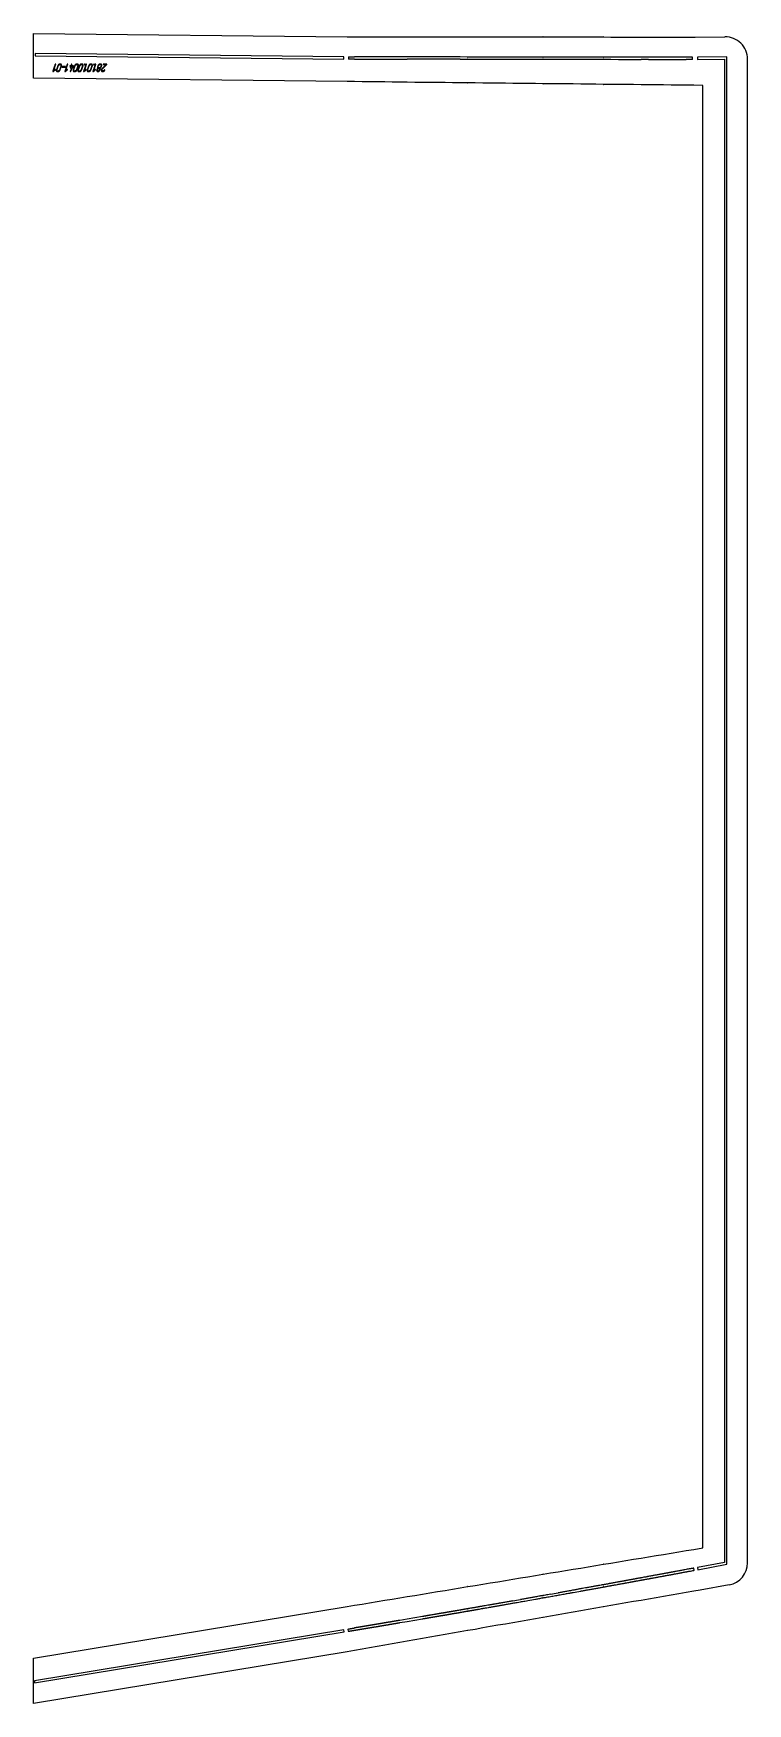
# Model space of a CAD drawing. Header units: millimetres. Extents: x 956 to 1912, y 36 to 2273.
import ezdxf

# ---------------------------------------------------------------- set-up
doc = ezdxf.new("R2010")
doc.units = ezdxf.units.MM
doc.linetypes.add('K5LT_BASIC', pattern=[0])
doc.layers.add('Engraving', color=7, linetype='Continuous')

msp = doc.modelspace()

# ---------------------------------------------------------------- linework, layer by layer
at = {"color": 143, "linetype": 'K5LT_BASIC', "lineweight": 25, "true_color": 0x33acca}
for p, q in [((955.9, 2273), (1375.6, 2268.5)), ((955.9, 2246), (955.9, 2273)), ((1375.6, 2268.5), (1375.6, 2268.5)), ((1375.6, 2268.5), (1385.7, 2268.5)), ((1375.6, 2268.5), (1375.6, 2268.5)), ((1375.6, 2268.5), (1375.6, 2268.5)), ((1385.7, 2268.5), (1395.8, 2268.5)), ((1385.7, 2268.5), (1385.7, 2268.5)), ((1395.8, 2268.5), (1405.9, 2268.5)), ((1395.8, 2268.5), (1395.8, 2268.5)), ((1405.9, 2268.5), (1415.9, 2268.5)), ((1405.9, 2268.5), (1405.9, 2268.5)), ((1416, 2268.5), (1415.9, 2268.5)), ((1416, 2268.5), (1426, 2268.5)), ((1426, 2268.5), (1426.1, 2268.5)), ((1426.1, 2268.5), (1436.1, 2268.5)), ((1436.1, 2268.5), (1436.2, 2268.5)), ((1436.2, 2268.5), (1446.2, 2268.5)), ((1446.3, 2268.5), (1446.2, 2268.5)), ((1446.3, 2268.5), (1456.3, 2268.5)), ((1456.3, 2268.5), (1466.4, 2268.4)), ((1456.3, 2268.5), (1456.3, 2268.5)), ((1466.4, 2268.4), (1476.5, 2268.4)), ((1466.4, 2268.4), (1466.4, 2268.4)), ((1476.5, 2268.4), (1486.6, 2268.4)), ((1476.5, 2268.4), (1476.5, 2268.4)), ((1486.6, 2268.4), (1496.7, 2268.4)), ((1486.6, 2268.4), (1486.6, 2268.4)), ((1496.7, 2268.4), (1506.8, 2268.4)), ((1496.7, 2268.4), (1496.7, 2268.4)), ((1506.8, 2268.4), (1516.8, 2268.4)), ((1506.8, 2268.4), (1506.8, 2268.4)), ((1516.8, 2268.4), (1516.9, 2268.4)), ((1516.9, 2268.4), (1526.9, 2268.4)), ((1526.9, 2268.4), (1527, 2268.4)), ((1527, 2268.4), (1537, 2268.4)), ((1537, 2268.4), (1537.1, 2268.4)), ((1537.1, 2268.4), (1547.1, 2268.4)), ((1547.2, 2268.4), (1547.1, 2268.4)), ((1547.2, 2268.4), (1557.2, 2268.4)), ((1557.2, 2268.4), (1567.3, 2268.4)), ((1557.2, 2268.4), (1557.2, 2268.4)), ((1567.3, 2268.4), (1577.4, 2268.4)), ((1567.3, 2268.4), (1567.3, 2268.4)), ((1577.4, 2268.4), (1587.5, 2268.4)), ((1577.4, 2268.4), (1577.4, 2268.4)), ((1587.5, 2268.4), (1597.6, 2268.3)), ((1587.5, 2268.4), (1587.5, 2268.4)), ((1597.6, 2268.3), (1607.6, 2268.3)), ((1597.6, 2268.3), (1597.6, 2268.3)), ((1607.7, 2268.3), (1607.6, 2268.3)), ((1607.7, 2268.3), (1617.7, 2268.3)), ((1617.8, 2268.3), (1617.7, 2268.3)), ((1617.8, 2268.3), (1627.8, 2268.3)), ((1627.9, 2268.3), (1627.8, 2268.3)), ((1627.9, 2268.3), (1637.9, 2268.3)), ((1638, 2268.3), (1637.9, 2268.3)), ((1638, 2268.3), (1648, 2268.3)), ((1648.1, 2268.3), (1648, 2268.3)), ((1648.1, 2268.3), (1658.1, 2268.3)), ((1658.1, 2268.3), (1668.2, 2268.3)), ((1658.1, 2268.3), (1658.1, 2268.3)), ((1668.2, 2268.3), (1678.3, 2268.3)), ((1668.2, 2268.3), (1668.2, 2268.3)), ((1678.3, 2268.3), (1678.3, 2268.3)), ((1678.3, 2268.3), (1688.4, 2268.3)), ((1688.4, 2268.3), (1698.5, 2268.3)), ((1688.4, 2268.3), (1688.4, 2268.3)), ((1698.5, 2268.3), (1698.5, 2268.3)), ((1698.5, 2268.3), (1708.5, 2268.3)), ((1708.6, 2268.3), (1708.5, 2268.3)), ((1708.6, 2268.3), (1718.6, 2268.3)), ((1718.7, 2268.3), (1718.6, 2268.3)), ((1718.7, 2268.3), (1728.7, 2268.2)), ((1728.8, 2268.2), (1728.7, 2268.2)), ((1728.8, 2268.2), (1738.8, 2268.2)), ((1738.9, 2268.2), (1738.8, 2268.2)), ((1738.9, 2268.2), (1748.9, 2268.2)), ((1748.9, 2268.2), (1748.9, 2268.2)), ((1748.9, 2268.2), (1759, 2268.2)), ((1759, 2268.2), (1759, 2268.2)), ((1759, 2268.2), (1769.1, 2268.2)), ((1769.1, 2268.2), (1779.2, 2268.2)), ((1769.1, 2268.2), (1769.1, 2268.2)), ((1779.2, 2268.2), (1789.3, 2268.2)), ((1779.2, 2268.2), (1779.2, 2268.2)), ((1789.3, 2268.2), (1789.3, 2268.2)), ((1789.3, 2268.2), (1799.3, 2268.2)), ((1799.4, 2268.2), (1799.3, 2268.2)), ((1799.4, 2268.2), (1809.4, 2268.2)), ((1809.5, 2268.2), (1809.4, 2268.2)), ((1809.5, 2268.2), (1819.5, 2268.2)), ((1819.6, 2268.2), (1819.5, 2268.2)), ((1819.6, 2268.2), (1829.6, 2268.2)), ((1829.7, 2268.2), (1829.6, 2268.2)), ((1829.7, 2268.2), (1839.7, 2268.2)), ((1839.7, 2268.2), (1841.6, 2268.2)), ((1839.7, 2268.2), (1839.7, 2268.2)), ((1841.6, 2268.2), (1881.4, 2268.5)), ((955.9, 2213), (955.9, 2246)), ((1911.7, 225.1), (1911.7, 2238.5)), ((1375.6, 2208.5), (955.9, 2213)), ((1385.7, 2208.4), (1375.6, 2208.5)), ((1375.6, 2208.5), (1375.6, 2208.5)), ((1395.8, 2208.3), (1385.7, 2208.4)), ((1385.7, 2208.4), (1385.7, 2208.4)), ((1395.8, 2208.3), (1395.8, 2208.3)), ((1405.9, 2208.2), (1395.8, 2208.3)), ((1405.9, 2208.2), (1405.9, 2208.2)), ((1415.9, 2208.1), (1405.9, 2208.2)), ((1415.9, 2208.1), (1416, 2208.1)), ((1426, 2208), (1416, 2208.1)), ((1426, 2208), (1426.1, 2208)), ((1436.1, 2207.9), (1426.1, 2208)), ((1436.1, 2207.9), (1436.2, 2207.9)), ((1446.2, 2207.7), (1436.2, 2207.9)), ((1446.2, 2207.7), (1446.3, 2207.7)), ((1456.3, 2207.6), (1446.3, 2207.7)), ((1456.3, 2207.6), (1456.3, 2207.6)), ((1466.4, 2207.5), (1456.3, 2207.6)), ((1476.5, 2207.4), (1466.4, 2207.5)), ((1466.4, 2207.5), (1466.4, 2207.5)), ((1486.6, 2207.3), (1476.5, 2207.4)), ((1476.5, 2207.4), (1476.5, 2207.4)), ((1496.7, 2207.2), (1486.6, 2207.3)), ((1486.6, 2207.3), (1486.6, 2207.3)), ((1496.7, 2207.2), (1496.7, 2207.2)), ((1506.8, 2207.1), (1496.7, 2207.2)), ((1506.8, 2207.1), (1506.8, 2207.1)), ((1516.8, 2207), (1506.8, 2207.1)), ((1516.8, 2207), (1516.9, 2207)), ((1526.9, 2206.9), (1516.9, 2207)), ((1526.9, 2206.9), (1527, 2206.9)), ((1537, 2206.8), (1527, 2206.9)), ((1537, 2206.8), (1537.1, 2206.8)), ((1547.1, 2206.7), (1537.1, 2206.8)), ((1547.1, 2206.7), (1547.2, 2206.7)), ((1557.2, 2206.6), (1547.2, 2206.7)), ((1557.2, 2206.6), (1557.2, 2206.6)), ((1567.3, 2206.4), (1557.2, 2206.6)), ((1567.3, 2206.4), (1567.3, 2206.4)), ((1577.4, 2206.3), (1567.3, 2206.4)), ((1577.4, 2206.3), (1577.4, 2206.3)), ((1587.5, 2206.2), (1577.4, 2206.3)), ((1587.5, 2206.2), (1587.5, 2206.2)), ((1597.6, 2206.1), (1587.5, 2206.2)), ((1607.6, 2206), (1597.6, 2206.1)), ((1597.6, 2206.1), (1597.6, 2206.1)), ((1607.6, 2206), (1607.7, 2206)), ((1617.7, 2205.9), (1607.7, 2206)), ((1617.7, 2205.9), (1617.8, 2205.9)), ((1627.8, 2205.8), (1617.8, 2205.9)), ((1627.8, 2205.8), (1627.9, 2205.8)), ((1637.9, 2205.7), (1627.9, 2205.8)), ((1637.9, 2205.7), (1638, 2205.7)), ((1648, 2205.6), (1638, 2205.7)), ((1648, 2205.6), (1648.1, 2205.6)), ((1658.1, 2205.5), (1648.1, 2205.6)), ((1658.1, 2205.5), (1658.1, 2205.5)), ((1668.2, 2205.4), (1658.1, 2205.5)), ((1678.3, 2205.3), (1668.2, 2205.4)), ((1668.2, 2205.4), (1668.2, 2205.4)), ((1688.4, 2205.1), (1678.3, 2205.3)), ((1678.3, 2205.3), (1678.3, 2205.3)), ((1698.5, 2205), (1688.4, 2205.1)), ((1688.4, 2205.1), (1688.4, 2205.1)), ((1708.5, 2204.9), (1698.5, 2205)), ((1698.5, 2205), (1698.5, 2205)), ((1708.5, 2204.9), (1708.6, 2204.9)), ((1718.6, 2204.8), (1708.6, 2204.9)), ((1718.6, 2204.8), (1718.7, 2204.8)), ((1728.7, 2204.7), (1718.7, 2204.8)), ((1728.7, 2204.7), (1728.8, 2204.7)), ((1738.8, 2204.6), (1728.8, 2204.7)), ((1738.8, 2204.6), (1738.9, 2204.6)), ((1748.9, 2204.5), (1738.9, 2204.6)), ((1748.9, 2204.5), (1748.9, 2204.5)), ((1759, 2204.4), (1748.9, 2204.5)), ((1769.1, 2204.3), (1759, 2204.4)), ((1759, 2204.4), (1759, 2204.4)), ((1779.2, 2204.2), (1769.1, 2204.3)), ((1769.1, 2204.3), (1769.1, 2204.3)), ((1789.3, 2204.1), (1779.2, 2204.2)), ((1779.2, 2204.2), (1779.2, 2204.2)), ((1799.3, 2204), (1789.3, 2204.1)), ((1789.3, 2204.1), (1789.3, 2204.1)), ((1799.3, 2204), (1799.4, 2204)), ((1809.4, 2203.8), (1799.4, 2204)), ((1809.4, 2203.8), (1809.5, 2203.8)), ((1819.5, 2203.7), (1809.5, 2203.8)), ((1819.5, 2203.7), (1819.6, 2203.7)), ((1829.6, 2203.6), (1819.6, 2203.7)), ((1829.6, 2203.6), (1829.7, 2203.6)), ((1839.7, 2203.5), (1829.7, 2203.6)), ((1851.7, 2203.4), (1839.7, 2203.5)), ((1839.7, 2203.5), (1839.7, 2203.5)), ((1851.7, 245), (1851.7, 2203.4)), ((1718.7, 223), (1728.7, 224.7)), ((1728.8, 224.7), (1728.7, 224.7)), ((1728.8, 224.7), (1738.8, 226.3)), ((1738.9, 226.3), (1738.8, 226.3)), ((1738.9, 226.3), (1748.9, 228)), ((1748.9, 228), (1759, 229.7)), ((1748.9, 228), (1748.9, 228)), ((1759, 229.7), (1769.1, 231.3)), ((1759, 229.7), (1759, 229.7)), ((1769.1, 231.3), (1779.2, 233)), ((1769.1, 231.3), (1769.1, 231.3)), ((1779.2, 233), (1789.3, 234.7)), ((1779.2, 233), (1779.2, 233)), ((1789.3, 234.7), (1799.3, 236.3)), ((1789.3, 234.7), (1789.3, 234.7)), ((1799.4, 236.3), (1799.3, 236.3)), ((1799.4, 236.3), (1809.4, 238)), ((1809.5, 238), (1809.4, 238)), ((1809.5, 238), (1819.5, 239.6)), ((1819.6, 239.7), (1819.5, 239.6)), ((1819.6, 239.7), (1829.6, 241.3)), ((1829.7, 241.3), (1829.6, 241.3)), ((1829.7, 241.3), (1839.7, 243)), ((1839.7, 243), (1851.7, 245)), ((1839.7, 243), (1839.7, 243)), ((1577.4, 199.7), (1587.5, 201.4)), ((1587.5, 201.4), (1597.6, 203.1)), ((1587.5, 201.4), (1587.5, 201.4)), ((1597.6, 203.1), (1607.6, 204.7)), ((1597.6, 203.1), (1597.6, 203.1)), ((1607.7, 204.7), (1607.6, 204.7)), ((1607.7, 204.7), (1617.7, 206.4)), ((1617.8, 206.4), (1617.7, 206.4)), ((1617.8, 206.4), (1627.8, 208)), ((1627.9, 208), (1627.8, 208)), ((1627.9, 208), (1637.9, 209.7)), ((1638, 209.7), (1637.9, 209.7)), ((1638, 209.7), (1648, 211.4)), ((1648.1, 211.4), (1648, 211.4)), ((1648.1, 211.4), (1658.1, 213)), ((1658.1, 213), (1668.2, 214.7)), ((1658.1, 213), (1658.1, 213)), ((1668.2, 214.7), (1678.3, 216.4)), ((1668.2, 214.7), (1668.2, 214.7)), ((1678.3, 216.4), (1688.4, 218)), ((1678.3, 216.4), (1678.3, 216.4)), ((1688.4, 218), (1698.5, 219.7)), ((1688.4, 218), (1688.4, 218)), ((1698.5, 219.7), (1708.5, 221.3)), ((1698.5, 219.7), (1698.5, 219.7)), ((1708.6, 221.4), (1708.5, 221.3)), ((1708.6, 221.4), (1718.6, 223)), ((1718.7, 223), (1718.6, 223)), ((1446.3, 178.1), (1456.3, 179.8)), ((1456.3, 179.8), (1466.4, 181.4)), ((1456.3, 179.8), (1456.3, 179.8)), ((1466.4, 181.4), (1476.5, 183.1)), ((1466.4, 181.4), (1466.4, 181.4)), ((1476.5, 183.1), (1486.6, 184.8)), ((1476.5, 183.1), (1476.5, 183.1)), ((1486.6, 184.8), (1496.7, 186.4)), ((1486.6, 184.8), (1486.6, 184.8)), ((1496.7, 186.4), (1506.8, 188.1)), ((1496.7, 186.4), (1496.7, 186.4)), ((1506.8, 188.1), (1516.8, 189.7)), ((1506.8, 188.1), (1506.8, 188.1)), ((1516.9, 189.8), (1516.8, 189.7)), ((1516.9, 189.8), (1526.9, 191.4)), ((1527, 191.4), (1526.9, 191.4)), ((1527, 191.4), (1537, 193.1)), ((1537.1, 193.1), (1537, 193.1)), ((1537.1, 193.1), (1547.1, 194.7)), ((1547.2, 194.7), (1547.1, 194.7)), ((1547.2, 194.7), (1557.2, 196.4)), ((1557.2, 196.4), (1567.3, 198.1)), ((1557.2, 196.4), (1557.2, 196.4)), ((1567.3, 198.1), (1577.4, 199.7)), ((1567.3, 198.1), (1567.3, 198.1)), ((1577.4, 199.7), (1577.4, 199.7)), ((1799.3, 180), (1789.3, 178.2)), ((1799.4, 180), (1799.3, 180)), ((1809.4, 181.7), (1799.4, 180)), ((1809.5, 181.7), (1809.4, 181.7)), ((1819.5, 183.4), (1809.5, 181.7)), ((1819.6, 183.4), (1819.5, 183.4)), ((1829.6, 185.2), (1819.6, 183.4)), ((1829.7, 185.2), (1829.6, 185.2)), ((1839.7, 186.9), (1829.7, 185.2)), ((1848.1, 188.3), (1839.7, 186.9)), ((1839.7, 186.9), (1839.7, 186.9)), ((1887.2, 195.6), (1848.1, 188.3)), ((955.9, 97.3), (1375.6, 166.5)), ((1375.6, 166.5), (1385.7, 168.1)), ((1375.6, 166.5), (1375.6, 166.5)), ((1385.7, 168.1), (1395.8, 169.8)), ((1385.7, 168.1), (1385.7, 168.1)), ((1395.8, 169.8), (1405.9, 171.5)), ((1395.8, 169.8), (1395.8, 169.8)), ((1405.9, 171.5), (1415.9, 173.1)), ((1405.9, 171.5), (1405.9, 171.5)), ((1416, 173.1), (1415.9, 173.1)), ((1416, 173.1), (1426, 174.8)), ((1426.1, 174.8), (1426, 174.8)), ((1426.1, 174.8), (1436.1, 176.4)), ((1436.2, 176.4), (1436.1, 176.4)), ((1436.2, 176.4), (1446.2, 178.1)), ((1446.3, 178.1), (1446.2, 178.1)), ((1668.2, 157.2), (1658.1, 155.4)), ((1678.3, 159), (1668.2, 157.2)), ((1668.2, 157.2), (1668.2, 157.2)), ((1688.4, 160.7), (1678.3, 159)), ((1678.3, 159), (1678.3, 159)), ((1698.5, 162.5), (1688.4, 160.7)), ((1688.4, 160.7), (1688.4, 160.7)), ((1708.5, 164.2), (1698.5, 162.5)), ((1698.5, 162.5), (1698.5, 162.5)), ((1708.6, 164.2), (1708.5, 164.2)), ((1718.6, 166), (1708.6, 164.2)), ((1718.7, 166), (1718.6, 166)), ((1728.7, 167.7), (1718.7, 166)), ((1728.8, 167.8), (1728.7, 167.7)), ((1738.8, 169.5), (1728.8, 167.8)), ((1738.9, 169.5), (1738.8, 169.5)), ((1748.9, 171.2), (1738.9, 169.5)), ((1759, 173), (1748.9, 171.3)), ((1748.9, 171.3), (1748.9, 171.2)), ((1769.1, 174.7), (1759, 173)), ((1759, 173), (1759, 173)), ((1779.2, 176.5), (1769.1, 174.7)), ((1769.1, 174.7), (1769.1, 174.7)), ((1789.3, 178.2), (1779.2, 176.5)), ((1779.2, 176.5), (1779.2, 176.5)), ((1789.3, 178.2), (1789.3, 178.2)), ((1547.1, 135.9), (1537.1, 134.2)), ((1547.2, 135.9), (1547.1, 135.9)), ((1557.2, 137.7), (1547.2, 135.9)), ((1567.3, 139.5), (1557.2, 137.7)), ((1557.2, 137.7), (1557.2, 137.7)), ((1577.4, 141.3), (1567.3, 139.5)), ((1567.3, 139.5), (1567.3, 139.5)), ((1587.5, 143), (1577.4, 141.3)), ((1577.4, 141.3), (1577.4, 141.3)), ((1597.6, 144.8), (1587.5, 143)), ((1587.5, 143), (1587.5, 143)), ((1607.6, 146.6), (1597.6, 144.8)), ((1597.6, 144.8), (1597.6, 144.8)), ((1607.7, 146.6), (1607.6, 146.6)), ((1617.7, 148.4), (1607.7, 146.6)), ((1617.8, 148.4), (1617.7, 148.4)), ((1627.8, 150.1), (1617.8, 148.4)), ((1627.9, 150.1), (1627.8, 150.1)), ((1637.9, 151.9), (1627.9, 150.1)), ((1638, 151.9), (1637.9, 151.9)), ((1648, 153.7), (1638, 151.9)), ((1648.1, 153.7), (1648, 153.7)), ((1658.1, 155.4), (1648.1, 153.7)), ((1658.1, 155.4), (1658.1, 155.4)), ((1415.9, 112.7), (1405.9, 111)), ((1416, 112.7), (1415.9, 112.7)), ((1426, 114.5), (1416, 112.7)), ((1426.1, 114.5), (1426, 114.5)), ((1436.1, 116.3), (1426.1, 114.5)), ((1436.2, 116.3), (1436.1, 116.3)), ((1446.2, 118.1), (1436.2, 116.3)), ((1446.3, 118.1), (1446.2, 118.1)), ((1456.3, 119.9), (1446.3, 118.1)), ((1466.4, 121.7), (1456.3, 119.9)), ((1456.3, 119.9), (1456.3, 119.9)), ((1476.5, 123.5), (1466.4, 121.7)), ((1466.4, 121.7), (1466.4, 121.7)), ((1486.6, 125.2), (1476.5, 123.5)), ((1476.5, 123.5), (1476.5, 123.5)), ((1496.7, 127), (1486.6, 125.2)), ((1486.6, 125.2), (1486.6, 125.2)), ((1506.8, 128.8), (1496.7, 127)), ((1496.7, 127), (1496.7, 127)), ((1516.8, 130.6), (1506.8, 128.8)), ((1506.8, 128.8), (1506.8, 128.8)), ((1516.9, 130.6), (1516.8, 130.6)), ((1526.9, 132.4), (1516.9, 130.6)), ((1527, 132.4), (1526.9, 132.4)), ((1537, 134.2), (1527, 132.4)), ((1537.1, 134.2), (1537, 134.2)), ((1375.6, 105.7), (955.9, 36.5)), ((955.9, 63.8), (955.9, 97.3)), ((1380.5, 106.5), (1375.6, 105.7)), ((1375.6, 105.7), (1375.6, 105.7)), ((1385.7, 107.4), (1380.5, 106.5)), ((1395.8, 109.2), (1385.7, 107.4)), ((1385.7, 107.4), (1385.7, 107.4)), ((1405.9, 111), (1395.8, 109.2)), ((1395.8, 109.2), (1395.8, 109.2)), ((1405.9, 111), (1405.9, 111)), ((955.9, 36.5), (955.9, 63.8))]:
    msp.add_line(p, q, dxfattribs=at)
for centre, major_axis, ratio, start_param, end_param in [((1881.7, 2238.5), (0, 30), 0.999997, 4.712389, 6.292465), ((1881.7, 225.1), (0, -30), 0.998777, 0.183001, 1.570796)]:
    msp.add_ellipse(centre, major_axis=major_axis, ratio=ratio, start_param=start_param, end_param=end_param, dxfattribs=at)
at = {"layer": 'Engraving', "color": 143, "linetype": 'K5LT_BASIC', "lineweight": 25, "true_color": 0x33acca}
for p, q in [((1371.5, 2241.6), (958, 2246)), ((958, 2246), (958, 2243)), ((958, 2243), (1371.4, 2238.6)), ((1371.4, 2238.6), (1371.5, 2241.6)), ((1377.4, 2241.5), (1377.4, 2238.5)), ((1385.7, 2238.5), (1377.4, 2238.5)), ((1394.7, 2241.5), (1385.7, 2241.5)), ((1395.8, 2241.5), (1394.7, 2241.5)), ((1395.8, 2241.5), (1395.8, 2241.5)), ((1395.8, 2238.5), (1395.8, 2238.5)), ((1405.9, 2241.5), (1405.9, 2241.5)), ((1405.9, 2238.5), (1405.9, 2238.5)), ((1416, 2241.5), (1415.9, 2241.5)), ((1416, 2238.5), (1415.9, 2238.5)), ((1426.1, 2238.5), (1426, 2238.5)), ((1436.2, 2241.5), (1436.1, 2241.5)), ((1436.2, 2238.5), (1436.1, 2238.5)), ((1446.2, 2241.5), (1446.3, 2241.5)), ((1446.3, 2238.5), (1446.2, 2238.5)), ((1451.2, 2241.5), (1446.3, 2241.5)), ((1456.3, 2241.5), (1451.2, 2241.5)), ((1456.3, 2241.5), (1456.3, 2241.5)), ((1466.4, 2238.5), (1456.3, 2238.5)), ((1466.4, 2241.5), (1466.4, 2241.5)), ((1476.5, 2238.5), (1466.4, 2238.5)), ((1476.5, 2241.5), (1476.5, 2241.5)), ((1486.6, 2238.5), (1476.5, 2238.5)), ((1486.6, 2241.5), (1486.6, 2241.5)), ((1496.7, 2238.5), (1486.6, 2238.5)), ((1486.6, 2238.5), (1486.6, 2238.5)), ((1496.7, 2241.5), (1496.7, 2241.5)), ((1506.8, 2238.5), (1496.7, 2238.5)), ((1496.7, 2238.5), (1496.7, 2238.5)), ((1506.8, 2241.5), (1506.8, 2241.5)), ((1516.8, 2241.5), (1506.8, 2241.5)), ((1516.8, 2238.5), (1506.8, 2238.5)), ((1506.8, 2238.5), (1506.8, 2238.5)), ((1516.8, 2241.5), (1516.9, 2241.5)), ((1527, 2238.5), (1516.8, 2238.5)), ((1526.9, 2241.5), (1516.9, 2241.5)), ((1526.9, 2241.5), (1527, 2241.5)), ((1537, 2241.4), (1527, 2241.5)), ((1527, 2238.5), (1537, 2238.4)), ((1537, 2241.4), (1537.1, 2241.4)), ((1537.1, 2238.4), (1537, 2238.4)), ((1547.1, 2241.4), (1537.1, 2241.4)), ((1537.1, 2238.4), (1547.1, 2238.4)), ((1547.1, 2241.4), (1547.2, 2241.4)), ((1547.2, 2238.4), (1547.1, 2238.4)), ((1557.2, 2241.4), (1547.2, 2241.4)), ((1547.2, 2238.4), (1557.2, 2238.4)), ((1557.2, 2241.4), (1557.2, 2241.4)), ((1567.3, 2241.4), (1557.2, 2241.4)), ((1557.2, 2238.4), (1567.3, 2238.4)), ((1557.2, 2238.4), (1557.2, 2238.4)), ((1577.4, 2241.4), (1567.3, 2241.4)), ((1567.3, 2241.4), (1567.3, 2241.4)), ((1567.3, 2238.4), (1577.4, 2238.4)), ((1567.3, 2238.4), (1567.3, 2238.4)), ((1587.5, 2241.4), (1577.4, 2241.4)), ((1577.4, 2241.4), (1577.4, 2241.4)), ((1577.4, 2238.4), (1577.4, 2238.4)), ((1577.4, 2238.4), (1587.5, 2238.4)), ((1597.6, 2241.4), (1587.5, 2241.4)), ((1587.5, 2241.4), (1587.5, 2241.4)), ((1587.5, 2238.4), (1597.6, 2238.4)), ((1587.5, 2238.4), (1587.5, 2238.4)), ((1607.6, 2241.4), (1597.6, 2241.4)), ((1597.6, 2241.4), (1597.6, 2241.4)), ((1597.6, 2238.4), (1607.6, 2238.4)), ((1597.6, 2238.4), (1597.6, 2238.4)), ((1607.6, 2241.4), (1607.7, 2241.4)), ((1607.7, 2238.4), (1607.6, 2238.4)), ((1617.7, 2241.4), (1607.7, 2241.4)), ((1607.7, 2238.4), (1617.7, 2238.4)), ((1617.7, 2241.4), (1617.8, 2241.4)), ((1617.8, 2238.4), (1617.7, 2238.4)), ((1627.8, 2241.3), (1617.8, 2241.4)), ((1617.8, 2238.4), (1627.8, 2238.3)), ((1627.8, 2241.3), (1627.9, 2241.3)), ((1627.9, 2238.3), (1627.8, 2238.3)), ((1637.9, 2241.3), (1627.9, 2241.3)), ((1627.9, 2238.3), (1637.9, 2238.3)), ((1637.9, 2241.3), (1638, 2241.3)), ((1638, 2238.3), (1637.9, 2238.3)), ((1648, 2241.3), (1638, 2241.3)), ((1638, 2238.3), (1648, 2238.3)), ((1648, 2241.3), (1648.1, 2241.3)), ((1648.1, 2238.3), (1648, 2238.3)), ((1658.1, 2241.3), (1648.1, 2241.3)), ((1648.1, 2238.3), (1658.1, 2238.3)), ((1658.1, 2241.3), (1658.1, 2241.3)), ((1668.2, 2241.3), (1658.1, 2241.3)), ((1658.1, 2238.3), (1658.1, 2238.3)), ((1658.1, 2238.3), (1668.2, 2238.3)), ((1668.2, 2241.3), (1668.2, 2241.3)), ((1678.3, 2241.3), (1668.2, 2241.3)), ((1668.2, 2238.3), (1678.3, 2238.3)), ((1668.2, 2238.3), (1668.2, 2238.3)), ((1678.3, 2241.3), (1678.3, 2241.3)), ((1688.4, 2241.3), (1678.3, 2241.3)), ((1678.3, 2238.3), (1688.4, 2238.3)), ((1678.3, 2238.3), (1678.3, 2238.3)), ((1698.5, 2241.3), (1688.4, 2241.3)), ((1688.4, 2241.3), (1688.4, 2241.3)), ((1688.4, 2238.3), (1698.5, 2238.3)), ((1688.4, 2238.3), (1688.4, 2238.3)), ((1698.5, 2241.3), (1698.5, 2241.3)), ((1708.5, 2241.3), (1698.5, 2241.3)), ((1698.5, 2238.3), (1698.5, 2238.3)), ((1698.5, 2238.3), (1708.5, 2238.3)), ((1708.5, 2241.3), (1708.6, 2241.3)), ((1708.6, 2238.3), (1708.5, 2238.3)), ((1718.6, 2241.3), (1708.6, 2241.3)), ((1708.6, 2238.3), (1718.6, 2238.3)), ((1718.6, 2241.3), (1718.7, 2241.3)), ((1718.7, 2238.3), (1718.6, 2238.3)), ((1728.7, 2241.3), (1718.7, 2241.3)), ((1718.7, 2238.3), (1728.7, 2238.3)), ((1728.7, 2241.3), (1728.8, 2241.3)), ((1728.7, 2238.3), (1728.8, 2238.3)), ((1738.8, 2241.2), (1728.8, 2241.3)), ((1728.8, 2238.3), (1738.8, 2238.2)), ((1738.8, 2241.2), (1738.9, 2241.2)), ((1738.9, 2238.2), (1738.8, 2238.2)), ((1748.9, 2241.2), (1738.9, 2241.2)), ((1738.9, 2238.2), (1748.9, 2238.2)), ((1748.9, 2241.2), (1748.9, 2241.2)), ((1759, 2241.2), (1748.9, 2241.2)), ((1748.9, 2238.2), (1759, 2238.2)), ((1748.9, 2238.2), (1748.9, 2238.2)), ((1769.1, 2241.2), (1759, 2241.2)), ((1759, 2241.2), (1759, 2241.2)), ((1759, 2238.2), (1769.1, 2238.2)), ((1759, 2238.2), (1759, 2238.2)), ((1779.2, 2241.2), (1769.1, 2241.2)), ((1769.1, 2241.2), (1769.1, 2241.2)), ((1769.1, 2238.2), (1769.1, 2238.2)), ((1779.2, 2238.2), (1769.1, 2238.2)), ((1779.2, 2241.2), (1779.2, 2241.2)), ((1789.3, 2241.2), (1779.2, 2241.2)), ((1779.2, 2238.2), (1789.3, 2238.2)), ((1799.3, 2241.2), (1789.3, 2241.2)), ((1789.3, 2241.2), (1789.3, 2241.2)), ((1789.3, 2238.2), (1789.3, 2238.2)), ((1789.3, 2238.2), (1799.3, 2238.2)), ((1799.3, 2241.2), (1799.4, 2241.2)), ((1799.3, 2238.2), (1799.4, 2238.2)), ((1809.4, 2241.2), (1799.4, 2241.2)), ((1799.4, 2238.2), (1809.4, 2238.2)), ((1809.4, 2241.2), (1809.5, 2241.2)), ((1809.4, 2238.2), (1809.5, 2238.2)), ((1819.5, 2241.2), (1809.5, 2241.2)), ((1809.5, 2238.2), (1819.5, 2238.2)), ((1819.5, 2241.2), (1819.6, 2241.2)), ((1819.6, 2238.2), (1819.5, 2238.2)), ((1829.6, 2241.2), (1819.6, 2241.2)), ((1819.6, 2238.2), (1829.6, 2238.2)), ((1829.6, 2241.2), (1829.7, 2241.2)), ((1829.6, 2238.2), (1829.7, 2238.2)), ((1838, 2241.2), (1829.7, 2241.2)), ((1838, 2238.2), (1829.7, 2238.2)), ((1838, 2238.2), (1838, 2241.2)), ((1883.9, 2241.6), (1844.7, 2241.2)), ((1844.7, 2241.2), (1844.7, 2238.2)), ((1844.7, 2238.2), (1880.9, 2238.5)), ((1880.9, 2238.5), (1880.9, 225.5)), ((1883.9, 223), (1883.9, 2241.6)), ((1880.9, 225.5), (1844.7, 218.8)), ((1759, 203), (1759, 203)), ((1769.1, 204.8), (1769.1, 204.8)), ((1769.1, 201.8), (1769.1, 201.8)), ((1779.2, 206.7), (1779.2, 206.7)), ((1779.2, 203.6), (1779.2, 203.6)), ((1789.3, 208.5), (1789.3, 208.6)), ((1789.3, 205.5), (1789.3, 205.5)), ((1799.3, 210.4), (1799.4, 210.4)), ((1799.4, 207.4), (1799.3, 207.3)), ((1809.4, 212.3), (1809.5, 212.3)), ((1809.5, 209.2), (1809.4, 209.2)), ((1819.5, 214.1), (1819.6, 214.1)), ((1819.6, 211.1), (1819.5, 211.1)), ((1829.6, 216), (1829.7, 216)), ((1829.7, 212.9), (1829.6, 212.9)), ((1839.7, 217.9), (1839.7, 217.9)), ((1839.7, 217.8), (1839.7, 217.9)), ((1840.3, 214.9), (1839.7, 217.8)), ((1840.3, 214.9), (1839.7, 214.8)), ((1839.7, 214.8), (1839.7, 214.8)), ((1844.7, 218.8), (1845.3, 215.8)), ((1845.3, 215.8), (1883.9, 223)), ((1627.8, 179.3), (1627.9, 179.4)), ((1637.9, 181.1), (1638, 181.1)), ((1648, 182.9), (1648.1, 182.9)), ((1648.1, 179.9), (1648, 179.9)), ((1658.1, 184.7), (1658.1, 184.7)), ((1658.1, 181.7), (1658.1, 181.7)), ((1668.2, 186.5), (1668.2, 186.6)), ((1668.2, 183.5), (1668.2, 183.5)), ((1678.3, 188.4), (1678.3, 188.4)), ((1678.3, 185.3), (1678.3, 185.3)), ((1688.4, 190.2), (1688.4, 190.2)), ((1688.4, 187.1), (1688.4, 187.1)), ((1698.5, 192), (1698.5, 192)), ((1698.5, 189), (1698.5, 188.9)), ((1708.5, 193.8), (1708.6, 193.8)), ((1708.6, 190.8), (1708.5, 190.8)), ((1718.6, 195.6), (1718.7, 195.7)), ((1718.7, 192.6), (1718.6, 192.6)), ((1728.7, 197.5), (1728.8, 197.5)), ((1728.8, 194.4), (1728.7, 194.4)), ((1738.8, 199.3), (1738.9, 199.3)), ((1738.9, 196.3), (1738.8, 196.3)), ((1748.9, 201.1), (1748.9, 201.2)), ((1748.9, 198.1), (1748.9, 198.1)), ((1759, 200), (1759, 199.9)), ((1506.8, 158.2), (1506.8, 158.2)), ((1516.9, 159.9), (1516.8, 159.9)), ((1516.9, 156.9), (1516.8, 156.9)), ((1526.9, 161.6), (1527, 161.7)), ((1527, 158.6), (1526.9, 158.6)), ((1537, 163.4), (1537.1, 163.4)), ((1537.1, 160.4), (1537, 160.4)), ((1547.1, 165.1), (1547.2, 165.2)), ((1547.2, 162.1), (1547.1, 162.1)), ((1557.2, 166.9), (1557.2, 166.9)), ((1557.2, 163.9), (1557.2, 163.9)), ((1567.3, 168.7), (1567.3, 168.7)), ((1567.3, 165.6), (1567.3, 165.6)), ((1577.4, 170.4), (1577.4, 170.4)), ((1577.4, 167.4), (1577.4, 167.4)), ((1587.5, 172.2), (1587.5, 172.2)), ((1587.5, 169.2), (1587.5, 169.2)), ((1597.6, 174), (1597.6, 174)), ((1597.6, 170.9), (1597.6, 170.9)), ((1607.6, 175.8), (1607.7, 175.8)), ((1607.7, 172.7), (1607.6, 172.7)), ((1617.7, 177.6), (1617.8, 177.6)), ((1617.8, 174.5), (1617.7, 174.5)), ((1627.9, 176.3), (1627.8, 176.3)), ((1638, 178.1), (1637.9, 178.1)), ((1371.4, 135.3), (957.4, 67.1)), ((1371.9, 132.4), (1371.4, 135.3)), ((1376.5, 136.2), (1377, 133.3)), ((1385.7, 137.7), (1385.7, 137.7)), ((1385.7, 134.7), (1385.7, 134.7)), ((1395.8, 139.4), (1395.8, 139.4)), ((1395.8, 136.4), (1395.8, 136.4)), ((1405.9, 141.1), (1405.9, 141.1)), ((1405.9, 138.1), (1405.9, 138)), ((1415.9, 142.8), (1416, 142.8)), ((1416, 139.7), (1415.9, 139.7)), ((1426, 144.5), (1426.1, 144.5)), ((1426.1, 141.4), (1426, 141.4)), ((1436.1, 146.2), (1436.2, 146.2)), ((1436.2, 143.2), (1436.1, 143.1)), ((1446.2, 147.9), (1446.3, 147.9)), ((1446.3, 144.9), (1446.2, 144.9)), ((1456.3, 149.6), (1446.3, 147.9)), ((1446.3, 144.9), (1456.3, 146.6)), ((1466.4, 151.3), (1456.3, 149.6)), ((1456.3, 149.6), (1456.3, 149.6)), ((1456.3, 146.6), (1466.4, 148.3)), ((1456.3, 146.6), (1456.3, 146.6)), ((1476.5, 153), (1466.4, 151.3)), ((1466.4, 151.3), (1466.4, 151.3)), ((1466.4, 148.3), (1476.5, 150)), ((1466.4, 148.3), (1466.4, 148.3)), ((1476.5, 153), (1476.5, 153)), ((1476.5, 150), (1476.5, 150)), ((1486.6, 154.7), (1486.6, 154.8)), ((1486.6, 151.7), (1486.6, 151.7)), ((1496.7, 156.5), (1496.7, 156.5)), ((1496.7, 153.4), (1496.7, 153.4)), ((1506.8, 155.1), (1506.8, 155.1)), ((957.4, 64.1), (1371.9, 132.4)), ((957.4, 67.1), (957.4, 64.1))]:
    msp.add_line(p, q, dxfattribs=at)
for centre, radius, start, end in [((-1496.5, 17826.5), 17921.6, 280.10541, 280.13802), ((-1559.9, 18230.8), 18333.7, 280.17324, 280.20512), ((-1818, 19565), 19689.5, 279.98972, 280.0194), ((-1672.6, 18771.8), 18886.1, 280.03334, 280.06429)]:
    msp.add_arc(centre, radius, start, end, dxfattribs=at)
for points, degree, knots in [([(1377.4, 2241.5), (1377.8, 2241.5), (1378.2, 2241.5), (1378.9, 2241.5), (1379.4, 2241.5), (1379.9, 2241.5), (1380.4, 2241.5), (1380.9, 2241.5), (1381.4, 2241.5), (1381.9, 2241.5), (1382.7, 2241.5), (1383.4, 2241.5), (1384.1, 2241.5), (1384.6, 2241.5), (1385.2, 2241.5), (1385.5, 2241.5), (1385.7, 2241.5)], 3, [0, 0, 0, 0, 0.0807793, 0.1211689, 0.1615585, 0.2019482, 0.2423378, 0.2827274, 0.3231171, 0.3662913, 0.4094655, 0.4958139, 0.5389882, 0.5821624, 0.6253366, 0.6685108, 0.6685108, 0.6685108, 0.6685108]), ([(1385.7, 2238.5), (1385.8, 2238.5), (1385.9, 2238.5), (1386, 2238.5), (1386.2, 2238.5), (1386.4, 2238.5), (1386.6, 2238.5), (1386.9, 2238.5), (1387.1, 2238.5), (1387.3, 2238.5), (1387.8, 2238.5), (1388.2, 2238.5), (1388.6, 2238.5), (1389, 2238.5), (1389.4, 2238.5), (1389.7, 2238.5), (1390.1, 2238.5), (1390.4, 2238.5), (1390.7, 2238.5), (1391.1, 2238.5), (1391.5, 2238.5), (1391.9, 2238.5), (1392.5, 2238.5), (1393.1, 2238.5), (1393.6, 2238.5), (1394, 2238.5), (1394.5, 2238.5), (1394.9, 2238.5), (1395.3, 2238.5), (1395.6, 2238.5), (1395.8, 2238.5)], 3, [0, 0, 0, 0, 0.014123, 0.028246, 0.0423689, 0.0564919, 0.0847379, 0.0988609, 0.1129838, 0.1412298, 0.1694758, 0.2259677, 0.2568521, 0.2877366, 0.318621, 0.3495055, 0.389191, 0.4090337, 0.4288765, 0.468562, 0.5082475, 0.5450313, 0.5818151, 0.6553826, 0.6921664, 0.7289502, 0.765734, 0.8025178, 0.8418982, 0.8812786, 0.8812786, 0.8812786, 0.8812786]), ([(1405.9, 2241.5), (1405.7, 2241.5), (1405.3, 2241.5), (1404.7, 2241.5), (1404.2, 2241.5), (1403.6, 2241.5), (1402.8, 2241.5), (1402.1, 2241.5), (1401.6, 2241.5), (1401, 2241.5), (1400.4, 2241.5), (1399.8, 2241.5), (1399.2, 2241.5), (1398.6, 2241.5), (1398.1, 2241.5), (1397.5, 2241.5), (1396.9, 2241.5), (1396.4, 2241.5), (1396, 2241.5), (1395.8, 2241.5)], 3, [0, 0, 0, 0, 0.0472901, 0.0945801, 0.1418702, 0.1891603, 0.2600953, 0.3310304, 0.366498, 0.4019655, 0.4729006, 0.5211729, 0.5694452, 0.6177175, 0.6659898, 0.714262, 0.7625343, 0.8108066, 0.8590789, 0.8590789, 0.8590789, 0.8590789]), ([(1395.8, 2238.5), (1395.9, 2238.5), (1396.2, 2238.5), (1396.6, 2238.5), (1396.9, 2238.5), (1397.3, 2238.5), (1397.7, 2238.5), (1398.1, 2238.5), (1398.4, 2238.5), (1398.9, 2238.5), (1399.4, 2238.5), (1400, 2238.5), (1400.5, 2238.5), (1401.1, 2238.5), (1401.6, 2238.5), (1402.2, 2238.5), (1402.8, 2238.5), (1403.4, 2238.5), (1404, 2238.5), (1404.6, 2238.5), (1405.2, 2238.5), (1405.6, 2238.5), (1405.9, 2238.5)], 3, [0, 0, 0, 0, 0.0321797, 0.0643594, 0.0965391, 0.1287187, 0.1608984, 0.1930781, 0.2252578, 0.2574375, 0.305707, 0.3539765, 0.4022461, 0.4505156, 0.4987851, 0.5470547, 0.5953242, 0.6435937, 0.6974693, 0.7513449, 0.8052205, 0.8590961, 0.8590961, 0.8590961, 0.8590961]), ([(1415.9, 2241.5), (1415.9, 2241.5), (1415.8, 2241.5), (1415.7, 2241.5), (1415.6, 2241.5), (1415.5, 2241.5), (1415.3, 2241.5), (1415.1, 2241.5), (1414.8, 2241.5), (1414.4, 2241.5), (1413.6, 2241.5), (1412.8, 2241.5), (1412, 2241.5), (1411.3, 2241.5), (1410.7, 2241.5), (1409.7, 2241.5), (1408.8, 2241.5), (1407.9, 2241.5), (1407.3, 2241.5), (1406.6, 2241.5), (1406.1, 2241.5), (1405.9, 2241.5)], 3, [0, 0, 0, 0, 0.0089671, 0.0179341, 0.0269012, 0.0358682, 0.0538023, 0.0717364, 0.0986376, 0.1255388, 0.1793411, 0.2869457, 0.3407481, 0.3945504, 0.4525864, 0.5106223, 0.6266943, 0.6847303, 0.7427662, 0.8008022, 0.8588382, 0.8588382, 0.8588382, 0.8588382]), ([(1405.9, 2238.5), (1406.2, 2238.5), (1406.7, 2238.5), (1407.5, 2238.5), (1408.2, 2238.5), (1408.9, 2238.5), (1409.6, 2238.5), (1410.5, 2238.5), (1411.4, 2238.5), (1412.4, 2238.5), (1413.3, 2238.5), (1414.3, 2238.5), (1415.2, 2238.5), (1415.7, 2238.5), (1415.9, 2238.5)], 3, [0, 0, 0, 0, 0.0714683, 0.1429366, 0.2024935, 0.2620504, 0.3216073, 0.3811642, 0.5061682, 0.5686702, 0.6311721, 0.7561761, 0.818678, 0.88118, 0.88118, 0.88118, 0.88118]), ([(1436.1, 2241.5), (1435.9, 2241.5), (1435.5, 2241.5), (1434.8, 2241.5), (1434.1, 2241.5), (1433.4, 2241.5), (1432.8, 2241.5), (1431.9, 2241.5), (1430.8, 2241.5), (1429.6, 2241.5), (1428.4, 2241.5), (1427.2, 2241.5), (1426.5, 2241.5), (1426, 2241.5)], 3, [0, 0, 0, 0, 0.0574417, 0.1148835, 0.1723252, 0.229767, 0.2872087, 0.3446505, 0.459534, 0.5594331, 0.6593321, 0.7592312, 0.8591303, 0.8591303, 0.8591303, 0.8591303]), ([(1426.1, 2238.5), (1426.2, 2238.5), (1426.6, 2238.5), (1427.1, 2238.5), (1427.6, 2238.5), (1428.1, 2238.5), (1428.6, 2238.5), (1429.3, 2238.5), (1430.3, 2238.5), (1431.6, 2238.5), (1433.1, 2238.5), (1434.6, 2238.5), (1435.6, 2238.5), (1436.1, 2238.5)], 3, [0, 0, 0, 0, 0.0439618, 0.0879237, 0.1318855, 0.1758474, 0.2198092, 0.263771, 0.3516947, 0.4840138, 0.616333, 0.7486521, 0.8809712, 0.8809712, 0.8809712, 0.8809712]), ([(1446.2, 2241.5), (1445.4, 2241.5), (1444.1, 2241.5), (1442.5, 2241.5), (1441.3, 2241.5), (1440.3, 2241.5), (1439.4, 2241.5), (1438.6, 2241.5), (1438, 2241.5), (1437.5, 2241.5), (1437.2, 2241.5), (1436.8, 2241.5), (1436.5, 2241.5), (1436.3, 2241.5), (1436.2, 2241.5)], 3, [0, 0, 0, 0, 0.218308, 0.327462, 0.436616, 0.5184289, 0.6002419, 0.6820548, 0.7229613, 0.7638677, 0.7931178, 0.8223679, 0.8516179, 0.880868, 0.880868, 0.880868, 0.880868]), ([(1436.2, 2238.5), (1436.3, 2238.5), (1436.5, 2238.5), (1436.9, 2238.5), (1437.3, 2238.5), (1437.7, 2238.5), (1438, 2238.5), (1438.5, 2238.5), (1439.3, 2238.5), (1440.3, 2238.5), (1441.4, 2238.5), (1442.5, 2238.5), (1443.5, 2238.5), (1444.3, 2238.5), (1444.8, 2238.5), (1445.3, 2238.5), (1445.6, 2238.5), (1445.9, 2238.5), (1446.1, 2238.5), (1446.2, 2238.5)], 3, [0, 0, 0, 0, 0.0328238, 0.0656475, 0.0984713, 0.131295, 0.1641188, 0.1969426, 0.2625901, 0.3610614, 0.4595326, 0.5580039, 0.6564752, 0.7125319, 0.7685887, 0.796617, 0.8246454, 0.8526738, 0.8807021, 0.8807021, 0.8807021, 0.8807021]), ([(1446.3, 2238.5), (1446.3, 2238.5), (1446.4, 2238.5), (1446.6, 2238.5), (1446.7, 2238.5), (1446.9, 2238.5), (1447.1, 2238.5), (1447.6, 2238.5), (1448.3, 2238.5), (1449.5, 2238.5), (1451, 2238.5), (1452.8, 2238.5), (1454.5, 2238.5), (1455.7, 2238.5), (1456.3, 2238.5)], 3, [0, 0, 0, 0, 0.0129492, 0.0258983, 0.0388475, 0.0517966, 0.077695, 0.1035933, 0.1812883, 0.2589832, 0.4143731, 0.5697631, 0.7251108, 0.8804584, 0.8804584, 0.8804584, 0.8804584]), ([(1476.5, 2241.5), (1476.3, 2241.5), (1475.8, 2241.5), (1475.2, 2241.5), (1474.5, 2241.5), (1473.8, 2241.5), (1473.2, 2241.5), (1472.3, 2241.5), (1471.2, 2241.5), (1470, 2241.5), (1469, 2241.5), (1468.2, 2241.5), (1467.6, 2241.5), (1467, 2241.5), (1466.6, 2241.5), (1466.4, 2241.5)], 3, [0, 0, 0, 0, 0.0582012, 0.1164025, 0.1746037, 0.2328049, 0.2910062, 0.3492074, 0.4656099, 0.5692231, 0.6728364, 0.7246431, 0.7764497, 0.8282563, 0.880063, 0.880063, 0.880063, 0.880063]), ([(1486.6, 2241.5), (1486.4, 2241.5), (1485.9, 2241.5), (1485.3, 2241.5), (1484.7, 2241.5), (1484, 2241.5), (1483.4, 2241.5), (1482.5, 2241.5), (1481.1, 2241.5), (1479.4, 2241.5), (1478, 2241.5), (1477.1, 2241.5), (1476.7, 2241.5), (1476.5, 2241.5)], 3, [0, 0, 0, 0, 0.0544279, 0.1088558, 0.1632838, 0.2177117, 0.2721396, 0.3265675, 0.4354233, 0.6465895, 0.7521726, 0.8049642, 0.8577557, 0.8577557, 0.8577557, 0.8577557]), ([(1496.7, 2241.5), (1496.2, 2241.5), (1495.4, 2241.5), (1494.1, 2241.5), (1492.9, 2241.5), (1491.2, 2241.5), (1489.5, 2241.5), (1487.9, 2241.5), (1487, 2241.5), (1486.6, 2241.5)], 3, [0, 0, 0, 0, 0.1127121, 0.2254241, 0.3381362, 0.4508482, 0.6762723, 0.7889844, 0.9016964, 0.9016964, 0.9016964, 0.9016964]), ([(1506.8, 2241.5), (1506.4, 2241.5), (1505.6, 2241.5), (1504.4, 2241.5), (1503.2, 2241.5), (1501.9, 2241.5), (1500.9, 2241.5), (1500, 2241.5), (1499.4, 2241.5), (1498.7, 2241.5), (1498, 2241.5), (1497.4, 2241.5), (1496.9, 2241.5), (1496.7, 2241.5)], 3, [0, 0, 0, 0, 0.1049492, 0.2098985, 0.3148477, 0.419797, 0.532803, 0.589306, 0.645809, 0.7042367, 0.7626644, 0.8210921, 0.8795198, 0.8795198, 0.8795198, 0.8795198]), ([(984.9, 2231.5), (985, 2231.7), (985.1, 2231.8), (985.2, 2231.9), (985.4, 2231.9), (985.5, 2231.9), (985.6, 2231.8), (985.7, 2231.7), (985.6, 2231.5), (984.2, 2227.3), (982.8, 2223.1), (983.8, 2223.9), (984.8, 2224.7), (985, 2224.8), (985.1, 2224.8), (985.2, 2224.8), (985.3, 2224.7), (985.4, 2224.6), (985.3, 2224.4), (985.3, 2224.4), (985.1, 2224.2), (983.7, 2223.1), (982.3, 2222), (982.2, 2221.9), (982, 2221.9), (981.9, 2221.9), (981.8, 2222), (981.7, 2222.1), (981.8, 2222.3), (983.3, 2226.9), (984.9, 2231.5)], 2, [0, 0, 0, 0.181151, 0.181151, 0.343934, 0.343934, 0.472146, 0.472146, 0.625059, 0.625059, 5.39951, 5.39951, 6.773407, 6.773407, 6.936544, 6.936544, 7.074093, 7.074093, 7.217588, 7.217588, 7.383484, 7.383484, 9.302301, 9.302301, 9.462957, 9.462957, 9.596849, 9.596849, 9.739807, 9.739807, 15, 15, 15]), ([(988.5, 2229.7), (988.8, 2230.6), (989.7, 2231.3), (990.5, 2231.9), (991.4, 2231.9), (991.7, 2231.9), (992.1, 2231.9), (992.9, 2231.9), (993.4, 2231.3), (993.8, 2230.6), (993.5, 2229.7), (992.5, 2226.9), (991.6, 2224.1), (991.3, 2223.2), (990.4, 2222.6), (989.6, 2221.9), (988.7, 2221.9), (988.4, 2221.9), (988, 2221.9), (987.1, 2221.9), (986.7, 2222.6), (986.3, 2223.2), (986.6, 2224.1), (987.6, 2226.9), (988.5, 2229.7)], 2, [0, 0, 0, 0.846521, 0.846521, 1.674424, 1.674424, 1.989042, 1.989042, 2.637777, 2.637777, 3.338641, 3.338641, 5.996422, 5.996422, 6.83575, 6.83575, 7.667338, 7.667338, 7.981955, 7.981955, 8.645972, 8.645972, 9.342219, 9.342219, 12, 12, 12]), ([(989.2, 2229.7), (988.3, 2226.9), (987.3, 2224.1), (987.1, 2223.5), (987.4, 2223.1), (987.7, 2222.6), (988.2, 2222.6), (988.6, 2222.6), (989, 2222.6), (989.5, 2222.6), (990.1, 2223.1), (990.7, 2223.5), (990.9, 2224.1), (991.8, 2226.9), (992.8, 2229.7), (993, 2230.3), (992.7, 2230.7), (992.4, 2231.2), (991.9, 2231.2), (991.5, 2231.2), (991.1, 2231.2), (990.6, 2231.2), (990, 2230.8), (989.4, 2230.4), (989.2, 2229.7)], 2, [0, 0, 0, 3.194824, 3.194824, 3.749556, 3.749556, 4.284872, 4.284872, 4.662943, 4.662943, 5.32312, 5.32312, 6.003067, 6.003067, 9.197891, 9.197891, 9.751896, 9.751896, 10.278148, 10.278148, 10.656218, 10.656218, 11.310094, 11.310094, 12, 12, 12]), ([(994.4, 2228.7), (996.6, 2228.7), (998.7, 2228.7), (998.9, 2228.7), (998.9, 2228.6), (999, 2228.5), (998.9, 2228.3), (998.9, 2228.2), (998.8, 2228.1), (998.6, 2228), (998.5, 2228), (996.3, 2228), (994.2, 2228), (994.1, 2228), (994, 2228.1), (993.9, 2228.2), (994, 2228.3), (994, 2228.5), (994.1, 2228.6), (994.3, 2228.7), (994.4, 2228.7)], 2, [0, 0, 0, 3.94619, 3.94619, 4.18756, 4.18756, 4.430856, 4.430856, 4.683549, 4.683549, 5.009861, 5.009861, 8.956051, 8.956051, 9.181245, 9.181245, 9.415662, 9.415662, 9.694987, 9.694987, 10, 10, 10]), ([(1001.1, 2231.5), (1001.1, 2231.7), (1001.2, 2231.8), (1001.4, 2231.9), (1001.5, 2231.9), (1001.6, 2231.9), (1001.7, 2231.8), (1001.8, 2231.7), (1001.8, 2231.5), (1000.3, 2227.3), (998.9, 2223.1), (999.9, 2223.9), (1001, 2224.7), (1001.1, 2224.8), (1001.2, 2224.8), (1001.4, 2224.8), (1001.5, 2224.7), (1001.5, 2224.6), (1001.5, 2224.4), (1001.5, 2224.4), (1001.3, 2224.2), (999.9, 2223.1), (998.4, 2222), (998.3, 2221.9), (998.2, 2221.9), (998, 2221.9), (997.9, 2222), (997.9, 2222.1), (997.9, 2222.3), (999.5, 2226.9), (1001.1, 2231.5)], 2, [0, 0, 0, 0.181151, 0.181151, 0.343934, 0.343934, 0.472146, 0.472146, 0.625059, 0.625059, 5.39951, 5.39951, 6.773407, 6.773407, 6.936544, 6.936544, 7.074093, 7.074093, 7.217588, 7.217588, 7.383484, 7.383484, 9.302301, 9.302301, 9.462957, 9.462957, 9.596849, 9.596849, 9.739807, 9.739807, 15, 15, 15]), ([(1005.9, 2229), (1005.3, 2229), (1004.8, 2229), (1004.6, 2229), (1004.6, 2229.2), (1004.5, 2229.3), (1004.5, 2229.4), (1004.6, 2229.5), (1004.7, 2229.6), (1004.8, 2229.7), (1005, 2229.7), (1005.6, 2229.7), (1006.1, 2229.7), (1006.4, 2230.6), (1006.7, 2231.5), (1006.8, 2231.7), (1006.9, 2231.8), (1007, 2231.9), (1007.2, 2231.9), (1007.2, 2231.9), (1007.4, 2231.8), (1007.5, 2231.7), (1007.4, 2231.5), (1007.1, 2230.6), (1006.8, 2229.7), (1008, 2229.7), (1009.3, 2229.7), (1009.4, 2229.7), (1009.5, 2229.7), (1009.6, 2229.6), (1009.5, 2229.4), (1009.5, 2229.4), (1009.5, 2229.3), (1007.6, 2225.8), (1005.7, 2222.2), (1005.6, 2222.1), (1005.5, 2222), (1005.3, 2222), (1005.2, 2221.9), (1005.1, 2221.9), (1005, 2222), (1004.9, 2222.1), (1005, 2222.3), (1005, 2222.3), (1005, 2222.4), (1006.8, 2225.7), (1008.6, 2229), (1007.6, 2229), (1006.6, 2229), (1006.3, 2228.1), (1006, 2227.3), (1005.9, 2227.1), (1005.8, 2227), (1005.6, 2226.9), (1005.5, 2226.9), (1005.4, 2226.9), (1005.3, 2227), (1005.2, 2227.1), (1005.2, 2227.3), (1005.5, 2228.1), (1005.9, 2229)], 2, [0, 0, 0, 0.919271, 0.919271, 1.127707, 1.127707, 1.344577, 1.344577, 1.602992, 1.602992, 1.885279, 1.885279, 2.80455, 2.80455, 4.412203, 4.412203, 4.700056, 4.700056, 4.958613, 4.958613, 5.162261, 5.162261, 5.405251, 5.405251, 7.012904, 7.012904, 9.140618, 9.140618, 9.358167, 9.358167, 9.5736, 9.5736, 9.652851, 9.652851, 16.566261, 16.566261, 16.816195, 16.816195, 17.03414, 17.03414, 17.246724, 17.246724, 17.473684, 17.473684, 17.546543, 17.546543, 24.044603, 24.044603, 25.801161, 25.801161, 27.41337, 27.41337, 27.672909, 27.672909, 27.947247, 27.947247, 28.150404, 28.150404, 28.387791, 28.387791, 30, 30, 30]), ([(1011, 2229.7), (1011.3, 2230.6), (1012.1, 2231.3), (1013, 2231.9), (1013.9, 2231.9), (1014.2, 2231.9), (1014.6, 2231.9), (1015.4, 2231.9), (1015.9, 2231.3), (1016.3, 2230.6), (1016, 2229.7), (1015, 2226.9), (1014.1, 2224.1), (1013.8, 2223.2), (1012.9, 2222.6), (1012.1, 2221.9), (1011.2, 2221.9), (1010.8, 2221.9), (1010.5, 2221.9), (1009.6, 2221.9), (1009.2, 2222.6), (1008.8, 2223.2), (1009.1, 2224.1), (1010, 2226.9), (1011, 2229.7)], 2, [0, 0, 0, 0.846521, 0.846521, 1.674424, 1.674424, 1.989042, 1.989042, 2.637777, 2.637777, 3.338641, 3.338641, 5.996422, 5.996422, 6.83575, 6.83575, 7.667338, 7.667338, 7.981955, 7.981955, 8.645972, 8.645972, 9.342219, 9.342219, 12, 12, 12]), ([(1011.7, 2229.7), (1010.8, 2226.9), (1009.8, 2224.1), (1009.6, 2223.5), (1009.9, 2223.1), (1010.1, 2222.6), (1010.7, 2222.6), (1011.1, 2222.6), (1011.4, 2222.6), (1012, 2222.6), (1012.6, 2223.1), (1013.1, 2223.5), (1013.4, 2224.1), (1014.3, 2226.9), (1015.3, 2229.7), (1015.5, 2230.3), (1015.2, 2230.7), (1014.9, 2231.2), (1014.3, 2231.2), (1014, 2231.2), (1013.6, 2231.2), (1013.1, 2231.2), (1012.5, 2230.8), (1011.9, 2230.4), (1011.7, 2229.7)], 2, [0, 0, 0, 3.194824, 3.194824, 3.749556, 3.749556, 4.284872, 4.284872, 4.662943, 4.662943, 5.32312, 5.32312, 6.003067, 6.003067, 9.197891, 9.197891, 9.751896, 9.751896, 10.278148, 10.278148, 10.656218, 10.656218, 11.310094, 11.310094, 12, 12, 12]), ([(1017.4, 2229.7), (1017.7, 2230.6), (1018.5, 2231.3), (1019.3, 2231.9), (1020.2, 2231.9), (1020.6, 2231.9), (1020.9, 2231.9), (1021.8, 2231.9), (1022.2, 2231.3), (1022.6, 2230.6), (1022.3, 2229.7), (1021.4, 2226.9), (1020.4, 2224.1), (1020.1, 2223.2), (1019.3, 2222.6), (1018.5, 2221.9), (1017.6, 2221.9), (1017.2, 2221.9), (1016.8, 2221.9), (1016, 2221.9), (1015.5, 2222.6), (1015.1, 2223.2), (1015.4, 2224.1), (1016.4, 2226.9), (1017.4, 2229.7)], 2, [0, 0, 0, 0.846521, 0.846521, 1.674424, 1.674424, 1.989042, 1.989042, 2.637777, 2.637777, 3.338641, 3.338641, 5.996422, 5.996422, 6.83575, 6.83575, 7.667338, 7.667338, 7.981955, 7.981955, 8.645972, 8.645972, 9.342219, 9.342219, 12, 12, 12]), ([(1018.1, 2229.7), (1017.1, 2226.9), (1016.1, 2224.1), (1015.9, 2223.5), (1016.2, 2223.1), (1016.5, 2222.6), (1017.1, 2222.6), (1017.4, 2222.6), (1017.8, 2222.6), (1018.4, 2222.6), (1018.9, 2223.1), (1019.5, 2223.5), (1019.7, 2224.1), (1020.7, 2226.9), (1021.6, 2229.7), (1021.8, 2230.3), (1021.5, 2230.7), (1021.3, 2231.2), (1020.7, 2231.2), (1020.3, 2231.2), (1020, 2231.2), (1019.4, 2231.2), (1018.8, 2230.8), (1018.3, 2230.4), (1018.1, 2229.7)], 2, [0, 0, 0, 3.194824, 3.194824, 3.749556, 3.749556, 4.284872, 4.284872, 4.662943, 4.662943, 5.32312, 5.32312, 6.003067, 6.003067, 9.197891, 9.197891, 9.751896, 9.751896, 10.278148, 10.278148, 10.656218, 10.656218, 11.310094, 11.310094, 12, 12, 12]), ([(1026.2, 2231.5), (1026.2, 2231.7), (1026.4, 2231.8), (1026.5, 2231.9), (1026.7, 2231.9), (1026.7, 2231.9), (1026.9, 2231.8), (1027, 2231.7), (1026.9, 2231.5), (1025.5, 2227.3), (1024.1, 2223.1), (1025.1, 2223.9), (1026.1, 2224.7), (1026.2, 2224.8), (1026.4, 2224.8), (1026.5, 2224.8), (1026.6, 2224.7), (1026.7, 2224.6), (1026.6, 2224.4), (1026.6, 2224.4), (1026.4, 2224.2), (1025, 2223.1), (1023.6, 2222), (1023.4, 2221.9), (1023.3, 2221.9), (1023.2, 2221.9), (1023.1, 2222), (1023, 2222.1), (1023, 2222.3), (1024.6, 2226.9), (1026.2, 2231.5)], 2, [0, 0, 0, 0.181151, 0.181151, 0.343934, 0.343934, 0.472146, 0.472146, 0.625059, 0.625059, 5.39951, 5.39951, 6.773407, 6.773407, 6.936544, 6.936544, 7.074093, 7.074093, 7.217588, 7.217588, 7.383484, 7.383484, 9.302301, 9.302301, 9.462957, 9.462957, 9.596849, 9.596849, 9.739807, 9.739807, 15, 15, 15]), ([(1024.4, 2230.8), (1024.2, 2230.8), (1024.1, 2231), (1024, 2231.2), (1024, 2231.3), (1024.1, 2231.5), (1024.3, 2231.7), (1024.5, 2231.9), (1024.7, 2231.9), (1025, 2231.9), (1025.1, 2231.7), (1025.2, 2231.6), (1025.1, 2231.3), (1025.1, 2231.2), (1024.8, 2231), (1024.6, 2230.8), (1024.4, 2230.8)], 2, [0, 0, 0, 0.855828, 0.855828, 1.74556, 1.74556, 2.805969, 2.805969, 3.96496, 3.96496, 4.876932, 4.876932, 5.801755, 5.801755, 6.76801, 6.76801, 8, 8, 8]), ([(1029.8, 2229.7), (1030.1, 2230.6), (1030.9, 2231.3), (1031.8, 2231.9), (1032.7, 2231.9), (1033, 2231.9), (1033.4, 2231.9), (1034.2, 2231.9), (1034.6, 2231.3), (1035.1, 2230.6), (1034.8, 2229.7), (1033.8, 2226.9), (1032.8, 2224.1), (1032.6, 2223.2), (1031.7, 2222.6), (1030.9, 2221.9), (1030, 2221.9), (1029.6, 2221.9), (1029.3, 2221.9), (1028.4, 2221.9), (1028, 2222.6), (1027.6, 2223.2), (1027.9, 2224.1), (1028.8, 2226.9), (1029.8, 2229.7)], 2, [0, 0, 0, 0.846521, 0.846521, 1.674424, 1.674424, 1.989042, 1.989042, 2.637777, 2.637777, 3.338641, 3.338641, 5.996422, 5.996422, 6.83575, 6.83575, 7.667338, 7.667338, 7.981955, 7.981955, 8.645972, 8.645972, 9.342219, 9.342219, 12, 12, 12]), ([(1030.5, 2229.7), (1029.5, 2226.9), (1028.6, 2224.1), (1028.4, 2223.5), (1028.7, 2223.1), (1028.9, 2222.6), (1029.5, 2222.6), (1029.9, 2222.6), (1030.2, 2222.6), (1030.8, 2222.6), (1031.4, 2223.1), (1031.9, 2223.5), (1032.1, 2224.1), (1033.1, 2226.9), (1034.1, 2229.7), (1034.3, 2230.3), (1034, 2230.7), (1033.7, 2231.2), (1033.1, 2231.2), (1032.8, 2231.2), (1032.4, 2231.2), (1031.8, 2231.2), (1031.3, 2230.8), (1030.7, 2230.4), (1030.5, 2229.7)], 2, [0, 0, 0, 3.194824, 3.194824, 3.749556, 3.749556, 4.284872, 4.284872, 4.662943, 4.662943, 5.32312, 5.32312, 6.003067, 6.003067, 9.197891, 9.197891, 9.751896, 9.751896, 10.278148, 10.278148, 10.656218, 10.656218, 11.310094, 11.310094, 12, 12, 12]), ([(1038.6, 2231.5), (1038.7, 2231.7), (1038.8, 2231.8), (1038.9, 2231.9), (1039.1, 2231.9), (1039.2, 2231.9), (1039.3, 2231.8), (1039.4, 2231.7), (1039.3, 2231.5), (1037.9, 2227.3), (1036.5, 2223.1), (1037.5, 2223.9), (1038.5, 2224.7), (1038.7, 2224.8), (1038.8, 2224.8), (1039, 2224.8), (1039, 2224.7), (1039.1, 2224.6), (1039, 2224.4), (1039, 2224.4), (1038.9, 2224.2), (1037.4, 2223.1), (1036, 2222), (1035.9, 2221.9), (1035.7, 2221.9), (1035.6, 2221.9), (1035.5, 2222), (1035.4, 2222.1), (1035.5, 2222.3), (1037.1, 2226.9), (1038.6, 2231.5)], 2, [0, 0, 0, 0.181151, 0.181151, 0.343934, 0.343934, 0.472146, 0.472146, 0.625059, 0.625059, 5.39951, 5.39951, 6.773407, 6.773407, 6.936544, 6.936544, 7.074093, 7.074093, 7.217588, 7.217588, 7.383484, 7.383484, 9.302301, 9.302301, 9.462957, 9.462957, 9.596849, 9.596849, 9.739807, 9.739807, 15, 15, 15]), ([(1036.8, 2230.8), (1036.6, 2230.8), (1036.5, 2231), (1036.4, 2231.2), (1036.5, 2231.3), (1036.5, 2231.5), (1036.7, 2231.7), (1036.9, 2231.9), (1037.2, 2231.9), (1037.4, 2231.9), (1037.5, 2231.7), (1037.6, 2231.6), (1037.5, 2231.3), (1037.5, 2231.2), (1037.3, 2231), (1037.1, 2230.8), (1036.8, 2230.8)], 2, [0, 0, 0, 0.855828, 0.855828, 1.74556, 1.74556, 2.805969, 2.805969, 3.96496, 3.96496, 4.876932, 4.876932, 5.801755, 5.801755, 6.76801, 6.76801, 8, 8, 8]), ([(1042.2, 2229.7), (1042.5, 2230.6), (1043.4, 2231.3), (1044.2, 2231.9), (1045.1, 2231.9), (1045.5, 2231.9), (1045.8, 2231.9), (1046.6, 2231.9), (1047.1, 2231.3), (1047.5, 2230.6), (1047.2, 2229.7), (1047, 2229), (1046.7, 2228.3), (1046.5, 2227.8), (1046.1, 2227.3), (1045.6, 2226.8), (1044.9, 2226.4), (1045.2, 2226.1), (1045.3, 2225.7), (1045.3, 2225.3), (1045.2, 2224.8), (1045, 2224.4), (1044.9, 2224.1), (1044.6, 2223.2), (1043.8, 2222.5), (1043.4, 2222.2), (1043, 2222.1), (1042.7, 2222), (1042.5, 2222), (1042.4, 2222), (1042.3, 2221.9), (1042.2, 2221.9), (1042.1, 2221.9), (1041.2, 2221.9), (1040.8, 2222.6), (1040.6, 2222.9), (1040.5, 2223.2), (1040.5, 2223.4), (1040.5, 2223.6), (1040.6, 2223.7), (1040.6, 2223.8), (1040.6, 2223.9), (1040.7, 2224.1), (1040.8, 2224.4), (1040.9, 2224.8), (1041.1, 2225.3), (1041.4, 2225.7), (1041.7, 2226.1), (1042.3, 2226.4), (1041.9, 2226.7), (1041.7, 2227.2), (1041.6, 2227.7), (1041.8, 2228.3), (1042, 2229), (1042.2, 2229.7)], 2, [0, 0, 0, 1.873598, 1.873598, 3.69261, 3.69261, 4.386884, 4.386884, 5.818535, 5.818535, 7.364988, 7.364988, 8.831065, 8.831065, 10.043454, 10.043454, 11.431214, 11.431214, 12.22177, 12.22177, 13.14885, 13.14885, 13.899491, 13.899491, 15.762312, 15.762312, 16.708293, 16.708293, 17.125443, 17.125443, 17.362221, 17.362221, 17.577677, 17.577677, 19.055802, 19.055802, 19.771228, 19.771228, 20.139764, 20.139764, 20.365597, 20.365597, 20.592941, 20.592941, 21.340886, 21.340886, 22.373032, 22.373032, 23.469845, 23.469845, 24.415003, 24.415003, 25.533412, 25.533412, 27, 27, 27]), ([(1041.6, 2224.8), (1041.5, 2224.4), (1041.4, 2224.1), (1041.2, 2223.5), (1041.4, 2223.1), (1041.7, 2222.6), (1042.3, 2222.6), (1042.9, 2222.6), (1043.5, 2223.1), (1044, 2223.5), (1044.2, 2224.1), (1044.3, 2224.4), (1044.5, 2224.8), (1044.7, 2225.4), (1044.4, 2225.8), (1044.1, 2226.2), (1043.5, 2226.2), (1043, 2226.2), (1042.4, 2225.8), (1041.8, 2225.4), (1041.6, 2224.8)], 2, [0, 0, 0, 0.718951, 0.718951, 1.697337, 1.697337, 2.634709, 2.634709, 3.797866, 3.797866, 5.000561, 5.000561, 5.719512, 5.719512, 6.697901, 6.697901, 7.635273, 7.635273, 8.789173, 8.789173, 10, 10, 10]), ([(1043, 2229.7), (1042.7, 2229), (1042.5, 2228.3), (1042.3, 2227.7), (1042.5, 2227.3), (1042.8, 2226.9), (1043.4, 2226.9), (1043.8, 2226.9), (1044.1, 2226.9), (1044.7, 2226.9), (1045.3, 2227.3), (1045.8, 2227.7), (1046, 2228.3), (1046.3, 2229), (1046.5, 2229.7), (1046.7, 2230.3), (1046.4, 2230.7), (1046.1, 2231.2), (1045.6, 2231.2), (1045.2, 2231.2), (1044.9, 2231.2), (1044.3, 2231.2), (1043.7, 2230.8), (1043.2, 2230.3), (1043, 2229.7)], 2, [0, 0, 0, 1.329406, 1.329406, 2.254108, 2.254108, 3.148824, 3.148824, 3.778355, 3.778355, 4.877538, 4.877538, 6.009386, 6.009386, 7.338792, 7.338792, 8.260968, 8.260968, 9.137189, 9.137189, 9.766721, 9.766721, 10.866842, 10.866842, 12, 12, 12]), ([(1049.7, 2231.9), (1051.8, 2231.9), (1053.9, 2231.9), (1054.1, 2231.9), (1054.1, 2231.8), (1054.2, 2231.6), (1054.1, 2231.5), (1054.1, 2231.4), (1054, 2231.3), (1051.1, 2228.4), (1048.1, 2225.4), (1048, 2225.3), (1047.9, 2225.1), (1047.8, 2225), (1047.7, 2224.9), (1047.5, 2224.6), (1047.4, 2224.4), (1047.2, 2223.7), (1047.6, 2223.2), (1047.8, 2222.9), (1048.1, 2222.8), (1048.4, 2222.7), (1048.7, 2222.7), (1049.2, 2222.7), (1049.7, 2222.9), (1050.3, 2223.2), (1050.8, 2223.9), (1050.8, 2224), (1050.9, 2224), (1051, 2224.1), (1051.2, 2224.1), (1051.3, 2224.1), (1051.4, 2224), (1051.5, 2223.9), (1051.4, 2223.7), (1051.4, 2223.7), (1051.3, 2223.6), (1050.7, 2222.8), (1050, 2222.3), (1049.3, 2221.9), (1048.5, 2221.9), (1047.5, 2221.9), (1046.9, 2222.6), (1046.4, 2223.4), (1046.7, 2224.4), (1046.8, 2224.7), (1047, 2225.1), (1047.3, 2225.4), (1047.7, 2225.8), (1050.3, 2228.5), (1053, 2231.2), (1051.2, 2231.2), (1049.4, 2231.2), (1049.3, 2231.2), (1049.2, 2231.3), (1049.2, 2231.4), (1049.2, 2231.5), (1049.3, 2231.7), (1049.4, 2231.8), (1049.5, 2231.9), (1049.7, 2231.9)], 2, [0, 0, 0, 3.047826, 3.047826, 3.226196, 3.226196, 3.425035, 3.425035, 3.570989, 3.570989, 9.561221, 9.561221, 9.825724, 9.825724, 10.050668, 10.050668, 10.473601, 10.473601, 11.396415, 11.396415, 11.832946, 11.832946, 12.317549, 12.317549, 13.072233, 13.072233, 14.062635, 14.062635, 14.240973, 14.240973, 14.40613, 14.40613, 14.588981, 14.588981, 14.779051, 14.779051, 14.881829, 14.881829, 16.249197, 16.249197, 17.325971, 17.325971, 18.610175, 18.610175, 19.935785, 19.935785, 20.483021, 20.483021, 21.195978, 21.195978, 26.62229, 26.62229, 29.191003, 29.191003, 29.365522, 29.365522, 29.547183, 29.547183, 29.763638, 29.763638, 30, 30, 30]), ([(1759, 203), (1758.7, 202.9), (1758.1, 202.8), (1756.8, 202.6), (1755.4, 202.3), (1753.7, 202), (1752.1, 201.7), (1750.5, 201.4), (1749.5, 201.3), (1748.9, 201.2)], 3, [0, 0, 0, 0, 0.143537, 0.287073, 0.574147, 0.821979, 1.069812, 1.317645, 1.565478, 1.565478, 1.565478, 1.565478]), ([(1769.1, 204.8), (1768.7, 204.8), (1768, 204.6), (1766.5, 204.4), (1764.9, 204.1), (1763.2, 203.8), (1761.8, 203.5), (1760.4, 203.3), (1759.5, 203.1), (1759, 203)], 3, [0, 0, 0, 0, 0.17485, 0.349699, 0.699399, 0.920827, 1.142256, 1.363685, 1.585114, 1.585114, 1.585114, 1.585114]), ([(1759, 200), (1759.5, 200), (1760.5, 200.2), (1762, 200.5), (1763.5, 200.8), (1765.2, 201.1), (1767, 201.4), (1768.4, 201.7), (1769.1, 201.8)], 3, [0, 0, 0, 0, 0.234895, 0.469789, 0.704684, 0.939578, 1.262215, 1.584852, 1.584852, 1.584852, 1.584852]), ([(1779.2, 206.7), (1778.7, 206.6), (1777.9, 206.5), (1776.2, 206.1), (1774.1, 205.8), (1771.6, 205.3), (1770, 205), (1769.1, 204.8)], 3, [0, 0, 0, 0, 0.212402, 0.424805, 0.82369, 1.235552, 1.647413, 1.647413, 1.647413, 1.647413]), ([(1769.1, 201.8), (1769.5, 201.9), (1770.4, 202), (1771.6, 202.3), (1772.9, 202.5), (1774.6, 202.8), (1776.7, 203.2), (1778.3, 203.5), (1779.2, 203.6)], 3, [0, 0, 0, 0, 0.20857, 0.417141, 0.625711, 0.834281, 1.251422, 1.668563, 1.668563, 1.668563, 1.668563]), ([(1789.3, 208.5), (1788.3, 208.4), (1786.6, 208.1), (1784.1, 207.6), (1781.7, 207.2), (1780, 206.9), (1779.2, 206.7)], 3, [0, 0, 0, 0, 0.485574, 0.822679, 1.234038, 1.645398, 1.645398, 1.645398, 1.645398]), ([(1779.2, 203.6), (1779.6, 203.7), (1780.5, 203.9), (1781.7, 204.1), (1783, 204.3), (1784.7, 204.6), (1786.7, 205), (1788.4, 205.3), (1789.3, 205.5)], 3, [0, 0, 0, 0, 0.208316, 0.416631, 0.624947, 0.833263, 1.249894, 1.666526, 1.666526, 1.666526, 1.666526]), ([(1799.3, 210.4), (1798.8, 210.3), (1797.7, 210.1), (1796, 209.8), (1794, 209.4), (1791.8, 209), (1790.1, 208.7), (1789.3, 208.6)], 3, [0, 0, 0, 0, 0.273098, 0.546195, 0.821662, 1.232509, 1.643356, 1.643356, 1.643356, 1.643356]), ([(1789.3, 205.5), (1790, 205.6), (1791.4, 205.9), (1793.5, 206.3), (1795.6, 206.7), (1797.5, 207), (1798.8, 207.2), (1799.3, 207.3)], 3, [0, 0, 0, 0, 0.351161, 0.702321, 1.053482, 1.404643, 1.685795, 1.685795, 1.685795, 1.685795]), ([(1809.4, 212.3), (1809.1, 212.2), (1808.3, 212.1), (1806.9, 211.8), (1805.3, 211.5), (1803.6, 211.2), (1802.2, 210.9), (1800.8, 210.7), (1799.9, 210.5), (1799.4, 210.4)], 3, [0, 0, 0, 0, 0.174182, 0.348364, 0.696729, 0.922213, 1.147698, 1.373183, 1.598668, 1.598668, 1.598668, 1.598668]), ([(1799.4, 207.4), (1799.8, 207.4), (1800.6, 207.6), (1802.3, 207.9), (1804.2, 208.2), (1806.4, 208.6), (1808.1, 209), (1809.1, 209.1), (1809.4, 209.2)], 3, [0, 0, 0, 0, 0.199798, 0.399596, 0.799192, 1.116885, 1.434578, 1.598389, 1.598389, 1.598389, 1.598389]), ([(1819.5, 214.1), (1818.7, 214), (1817, 213.7), (1814.9, 213.3), (1813.2, 213), (1812, 212.7), (1810.7, 212.5), (1809.9, 212.3), (1809.5, 212.3)], 3, [0, 0, 0, 0, 0.400294, 0.800587, 0.99958, 1.198572, 1.397565, 1.596558, 1.596558, 1.596558, 1.596558]), ([(1809.5, 209.2), (1809.9, 209.3), (1810.7, 209.4), (1812, 209.7), (1813.2, 209.9), (1814.9, 210.2), (1817, 210.6), (1818.7, 210.9), (1819.5, 211.1)], 3, [0, 0, 0, 0, 0.202198, 0.404397, 0.606595, 0.808794, 1.21319, 1.617587, 1.617587, 1.617587, 1.617587]), ([(1829.6, 216), (1828.5, 215.8), (1826.8, 215.5), (1824.3, 215), (1822.1, 214.6), (1820.4, 214.3), (1819.6, 214.1)], 3, [0, 0, 0, 0, 0.529955, 0.79721, 1.195821, 1.594432, 1.594432, 1.594432, 1.594432]), ([(1819.6, 211.1), (1820, 211.2), (1820.8, 211.3), (1822.1, 211.5), (1823.3, 211.8), (1825, 212.1), (1827.1, 212.5), (1828.8, 212.8), (1829.6, 212.9)], 3, [0, 0, 0, 0, 0.201928, 0.403856, 0.605784, 0.807713, 1.211569, 1.615425, 1.615425, 1.615425, 1.615425]), ([(1839.7, 217.9), (1839.2, 217.8), (1838, 217.6), (1836.4, 217.2), (1834.4, 216.9), (1832.2, 216.5), (1830.5, 216.2), (1829.7, 216)], 3, [0, 0, 0, 0, 0.261811, 0.523622, 0.786638, 1.179952, 1.573265, 1.573265, 1.573265, 1.573265]), ([(1829.7, 212.9), (1830, 213), (1830.6, 213.1), (1831.8, 213.3), (1833.9, 213.7), (1836.7, 214.2), (1838.8, 214.6), (1839.7, 214.8)], 3, [0, 0, 0, 0, 0.142594, 0.285188, 0.570377, 1.140753, 1.572958, 1.572958, 1.572958, 1.572958]), ([(1637.9, 181.1), (1636.5, 180.9), (1633.1, 180.3), (1629.8, 179.7), (1627.9, 179.4)], 3, [0, 0, 0, 0, 0.72072, 1.648014, 1.648014, 1.648014, 1.648014]), ([(1648, 182.9), (1646.8, 182.7), (1643.4, 182.1), (1640.1, 181.5), (1638, 181.1)], 3, [0, 0, 0, 0, 0.599793, 1.646789, 1.646789, 1.646789, 1.646789]), ([(1638, 178.1), (1640, 178.5), (1643.4, 179.1), (1646.7, 179.7), (1648, 179.9)], 3, [0, 0, 0, 0, 1.02117, 1.646499, 1.646499, 1.646499, 1.646499]), ([(1648.1, 179.9), (1649, 180.1), (1652.4, 180.7), (1655.7, 181.3), (1658.1, 181.7)], 3, [0, 0, 0, 0, 0.48496, 1.645223, 1.645223, 1.645223, 1.645223]), ([(1668.2, 186.5), (1667.2, 186.4), (1664.8, 185.9), (1661.5, 185.3), (1659.1, 184.9), (1658.1, 184.7)], 3, [0, 0, 0, 0, 0.46223, 1.155574, 1.622547, 1.622547, 1.622547, 1.622547]), ([(1658.1, 181.7), (1659.1, 181.9), (1662.5, 182.5), (1665.8, 183.1), (1668.2, 183.5)], 3, [0, 0, 0, 0, 0.474079, 1.643894, 1.643894, 1.643894, 1.643894]), ([(1678.3, 188.4), (1677.6, 188.2), (1675.8, 187.9), (1672.4, 187.3), (1669.8, 186.8), (1668.2, 186.6)], 3, [0, 0, 0, 0, 0.343986, 0.859965, 1.621179, 1.621179, 1.621179, 1.621179]), ([(1668.2, 183.5), (1669, 183.6), (1670.8, 184), (1674.1, 184.6), (1676.7, 185), (1678.3, 185.3)], 3, [0, 0, 0, 0, 0.349513, 0.873781, 1.620897, 1.620897, 1.620897, 1.620897]), ([(1688.4, 190.2), (1687.9, 190.1), (1686.7, 189.9), (1684.2, 189.4), (1681.3, 188.9), (1679.1, 188.5), (1678.3, 188.4)], 3, [0, 0, 0, 0, 0.223205, 0.558012, 1.227627, 1.598161, 1.598161, 1.598161, 1.598161]), ([(1698.5, 192), (1698.2, 192), (1697.7, 191.9), (1696.4, 191.6), (1694.1, 191.2), (1691.3, 190.7), (1689.2, 190.3), (1688.4, 190.2)], 3, [0, 0, 0, 0, 0.107502, 0.268756, 0.591263, 1.236278, 1.596709, 1.596709, 1.596709, 1.596709]), ([(1688.4, 187.1), (1688.6, 187.2), (1689.2, 187.3), (1690.5, 187.5), (1693, 188), (1695.8, 188.5), (1697.8, 188.8), (1698.5, 188.9)], 3, [0, 0, 0, 0, 0.112736, 0.281841, 0.620049, 1.296467, 1.596431, 1.596431, 1.596431, 1.596431]), ([(1708.5, 193.8), (1708.5, 193.8), (1708.3, 193.8), (1707.9, 193.7), (1707.1, 193.6), (1705.7, 193.3), (1702.8, 192.8), (1700.3, 192.3), (1698.6, 192), (1698.5, 192)], 3, [0, 0, 0, 0, 0.011989, 0.092103, 0.1902, 0.386395, 0.778785, 1.563564, 1.595213, 1.595213, 1.595213, 1.595213]), ([(1698.5, 189), (1700.2, 189.3), (1703.5, 189.9), (1706.9, 190.5), (1708.5, 190.8)], 3, [0, 0, 0, 0, 0.786555, 1.573143, 1.573143, 1.573143, 1.573143]), ([(1718.6, 195.6), (1718.5, 195.6), (1718.3, 195.6), (1717.8, 195.5), (1717, 195.4), (1715.1, 195), (1712.8, 194.6), (1710.4, 194.2), (1709.2, 193.9), (1708.6, 193.8)], 3, [0, 0, 0, 0, 0.054012, 0.108024, 0.216048, 0.432096, 1.002121, 1.287134, 1.572146, 1.572146, 1.572146, 1.572146]), ([(1708.6, 190.8), (1709.4, 190.9), (1711.1, 191.2), (1714.3, 191.8), (1716.8, 192.3), (1718.5, 192.6), (1718.6, 192.6)], 3, [0, 0, 0, 0, 0.392961, 0.785922, 1.521237, 1.571866, 1.571866, 1.571866, 1.571866]), ([(1728.7, 197.5), (1728.5, 197.4), (1728, 197.3), (1727, 197.2), (1725.7, 196.9), (1724.1, 196.6), (1722.3, 196.3), (1720.5, 196), (1719.3, 195.8), (1718.7, 195.7)], 3, [0, 0, 0, 0, 0.110941, 0.221882, 0.443765, 0.720078, 0.996391, 1.272704, 1.549018, 1.549018, 1.549018, 1.549018]), ([(1718.7, 192.6), (1719.4, 192.7), (1720.9, 193), (1723.8, 193.5), (1726.4, 194), (1728.3, 194.3), (1728.7, 194.4)], 3, [0, 0, 0, 0, 0.339416, 0.678832, 1.357663, 1.548753, 1.548753, 1.548753, 1.548753]), ([(1738.8, 199.3), (1738.4, 199.2), (1737.7, 199.1), (1736.3, 198.8), (1734.2, 198.5), (1732.1, 198.1), (1730.2, 197.7), (1729.2, 197.6), (1728.8, 197.5)], 3, [0, 0, 0, 0, 0.168485, 0.33697, 0.673939, 1.110663, 1.329025, 1.547386, 1.547386, 1.547386, 1.547386]), ([(1728.8, 194.4), (1729.6, 194.6), (1731.3, 194.9), (1734.3, 195.4), (1736.8, 195.9), (1738.5, 196.2), (1738.8, 196.3)], 3, [0, 0, 0, 0, 0.386782, 0.773564, 1.381999, 1.547122, 1.547122, 1.547122, 1.547122]), ([(1748.9, 201.1), (1748.7, 201.1), (1748.2, 201), (1747.2, 200.8), (1745.9, 200.6), (1744.2, 200.3), (1742.4, 200), (1740.6, 199.6), (1739.4, 199.4), (1738.9, 199.3)], 3, [0, 0, 0, 0, 0.114514, 0.229028, 0.458057, 0.735343, 1.01263, 1.289916, 1.567203, 1.567203, 1.567203, 1.567203]), ([(1738.9, 196.3), (1739.7, 196.4), (1741.4, 196.7), (1743.6, 197.1), (1745.7, 197.5), (1747.1, 197.8), (1748.2, 198), (1748.7, 198.1), (1748.9, 198.1)], 3, [0, 0, 0, 0, 0.391734, 0.783469, 1.062395, 1.341321, 1.454125, 1.566929, 1.566929, 1.566929, 1.566929]), ([(1748.9, 198.1), (1749.8, 198.3), (1751.5, 198.6), (1753.7, 199), (1755.6, 199.3), (1756.9, 199.6), (1758.1, 199.8), (1758.7, 199.9), (1759, 199.9)], 3, [0, 0, 0, 0, 0.391306, 0.782612, 1.032087, 1.281561, 1.423382, 1.565204, 1.565204, 1.565204, 1.565204]), ([(1506.8, 158.2), (1506.6, 158.2), (1506.4, 158.1), (1506.1, 158.1), (1505.8, 158), (1505.5, 158), (1505.2, 157.9), (1504.8, 157.8), (1504.2, 157.7), (1503.3, 157.6), (1502.6, 157.5), (1501.9, 157.4), (1501.3, 157.3), (1500.5, 157.1), (1499.6, 157), (1498.6, 156.8), (1497.8, 156.7), (1497.2, 156.6), (1496.9, 156.5), (1496.7, 156.5)], 3, [0, 0, 0, 0, 0.05052, 0.101041, 0.151561, 0.202081, 0.252602, 0.303122, 0.404163, 0.555724, 0.707285, 0.783065, 0.858846, 1.010407, 1.166938, 1.323469, 1.48, 1.558265, 1.636531, 1.636531, 1.636531, 1.636531]), ([(1516.8, 159.9), (1516.7, 159.9), (1516.6, 159.9), (1516.2, 159.8), (1515.8, 159.7), (1515.3, 159.6), (1514.9, 159.6), (1514.4, 159.5), (1513.9, 159.4), (1513.1, 159.3), (1512.2, 159.1), (1511.3, 159), (1510.4, 158.8), (1509.5, 158.7), (1508.6, 158.5), (1507.7, 158.3), (1507.1, 158.2), (1506.8, 158.2)], 3, [0, 0, 0, 0, 0.047729, 0.095457, 0.190915, 0.262508, 0.334101, 0.405694, 0.477287, 0.630369, 0.783451, 0.936532, 1.089614, 1.242696, 1.395777, 1.548859, 1.701941, 1.701941, 1.701941, 1.701941]), ([(1506.8, 155.1), (1507, 155.2), (1507.4, 155.2), (1507.9, 155.3), (1508.5, 155.4), (1509, 155.5), (1509.6, 155.6), (1510.2, 155.7), (1510.7, 155.8), (1511.3, 155.9), (1512, 156), (1512.7, 156.2), (1513.4, 156.3), (1514.1, 156.4), (1514.8, 156.5), (1515.5, 156.6), (1516.1, 156.7), (1516.6, 156.8), (1516.8, 156.9)], 3, [0, 0, 0, 0, 0.0941, 0.1882, 0.2823, 0.3764, 0.4705, 0.5646, 0.6587, 0.7528, 0.868674, 0.984549, 1.100423, 1.216298, 1.332172, 1.448047, 1.563921, 1.679796, 1.679796, 1.679796, 1.679796]), ([(1526.9, 161.6), (1526.3, 161.5), (1525, 161.3), (1523.2, 161), (1521.6, 160.7), (1520.3, 160.5), (1519.5, 160.4), (1518.8, 160.2), (1518.1, 160.1), (1517.5, 160), (1517.1, 160), (1516.9, 159.9)], 3, [0, 0, 0, 0, 0.310574, 0.621149, 0.931723, 1.08701, 1.242297, 1.346234, 1.450172, 1.554109, 1.658046, 1.658046, 1.658046, 1.658046]), ([(1516.9, 156.9), (1517, 156.9), (1517.3, 156.9), (1517.8, 157), (1518.4, 157.1), (1519.1, 157.3), (1519.8, 157.4), (1520.4, 157.5), (1520.9, 157.6), (1521.4, 157.6), (1521.9, 157.7), (1522.4, 157.8), (1522.9, 157.9), (1523.4, 158), (1523.9, 158.1), (1524.3, 158.1), (1524.7, 158.2), (1525, 158.3), (1525.5, 158.4), (1526, 158.5), (1526.6, 158.5), (1526.8, 158.6), (1526.9, 158.6)], 3, [0, 0, 0, 0, 0.059631, 0.119263, 0.238525, 0.357788, 0.47705, 0.556558, 0.636067, 0.715575, 0.795084, 0.874592, 0.9541, 1.033609, 1.113117, 1.172999, 1.23288, 1.292762, 1.352644, 1.472407, 1.532289, 1.592171, 1.592171, 1.592171, 1.592171]), ([(1537, 163.4), (1536.6, 163.3), (1535.5, 163.1), (1534.1, 162.9), (1532.9, 162.7), (1531.9, 162.5), (1530.9, 162.3), (1530, 162.2), (1529.2, 162), (1528.5, 161.9), (1527.9, 161.8), (1527.4, 161.7), (1527.1, 161.7), (1527, 161.7)], 3, [0, 0, 0, 0, 0.208501, 0.521252, 0.677628, 0.834004, 0.99038, 1.146755, 1.268734, 1.390712, 1.51269, 1.573679, 1.634668, 1.634668, 1.634668, 1.634668]), ([(1527, 158.6), (1527.1, 158.6), (1527.3, 158.7), (1527.7, 158.7), (1528.4, 158.9), (1529.7, 159.1), (1531.1, 159.3), (1532.4, 159.6), (1533.7, 159.8), (1535.2, 160), (1536.4, 160.2), (1537, 160.4)], 3, [0, 0, 0, 0, 0.049618, 0.099237, 0.198474, 0.396947, 0.727736, 0.893131, 1.058525, 1.357213, 1.6559, 1.6559, 1.6559, 1.6559]), ([(1547.1, 165.1), (1546.7, 165.1), (1545.9, 164.9), (1544.6, 164.7), (1543.4, 164.5), (1541.7, 164.2), (1540, 163.9), (1538.3, 163.6), (1537.5, 163.5), (1537.1, 163.4)], 3, [0, 0, 0, 0, 0.20638, 0.412759, 0.619139, 0.825519, 1.238278, 1.444658, 1.651038, 1.651038, 1.651038, 1.651038]), ([(1537.1, 160.4), (1537.4, 160.4), (1538, 160.5), (1539, 160.7), (1539.9, 160.8), (1540.8, 161), (1541.7, 161.2), (1542.7, 161.3), (1543.6, 161.5), (1544.6, 161.7), (1545.8, 161.9), (1546.7, 162), (1547.1, 162.1)], 3, [0, 0, 0, 0, 0.152436, 0.304872, 0.457307, 0.609743, 0.762179, 0.914615, 1.06705, 1.219486, 1.434499, 1.649513, 1.649513, 1.649513, 1.649513]), ([(1557.2, 166.9), (1556.6, 166.8), (1555.5, 166.6), (1554.2, 166.4), (1553.1, 166.2), (1552.2, 166), (1551.4, 165.9), (1550.3, 165.7), (1548.8, 165.5), (1547.7, 165.3), (1547.2, 165.2)], 3, [0, 0, 0, 0, 0.27227, 0.54454, 0.683263, 0.821985, 0.960707, 1.099429, 1.376874, 1.654318, 1.654318, 1.654318, 1.654318]), ([(1547.2, 162.1), (1547.4, 162.2), (1548, 162.3), (1548.9, 162.4), (1549.7, 162.6), (1550.7, 162.7), (1551.8, 162.9), (1553.5, 163.2), (1555.1, 163.5), (1556.4, 163.7), (1556.9, 163.8), (1557.2, 163.9)], 3, [0, 0, 0, 0, 0.141726, 0.283451, 0.425177, 0.566903, 0.779491, 0.992079, 1.417256, 1.546476, 1.675696, 1.675696, 1.675696, 1.675696]), ([(1567.3, 168.7), (1566.9, 168.6), (1565.8, 168.4), (1563.5, 168), (1560.6, 167.5), (1558.3, 167.1), (1557.2, 166.9)], 3, [0, 0, 0, 0, 0.206023, 0.515058, 1.133128, 1.633278, 1.633278, 1.633278, 1.633278]), ([(1557.2, 163.9), (1557.7, 164), (1558.9, 164.2), (1561.4, 164.6), (1564.3, 165.1), (1566.5, 165.5), (1567.3, 165.6)], 3, [0, 0, 0, 0, 0.224019, 0.560047, 1.232103, 1.63299, 1.63299, 1.63299, 1.63299]), ([(1577.4, 170.4), (1576.5, 170.3), (1574.9, 170), (1572.8, 169.6), (1571.1, 169.3), (1569.9, 169.1), (1568.6, 168.9), (1567.8, 168.8), (1567.3, 168.7)], 3, [0, 0, 0, 0, 0.396818, 0.793636, 0.992045, 1.190454, 1.388863, 1.587272, 1.587272, 1.587272, 1.587272]), ([(1567.3, 165.6), (1567.9, 165.7), (1568.9, 165.9), (1570.5, 166.2), (1572.2, 166.5), (1573.8, 166.8), (1575.6, 167.1), (1576.8, 167.3), (1577.4, 167.4)], 3, [0, 0, 0, 0, 0.256897, 0.513795, 0.770692, 1.02759, 1.318144, 1.608698, 1.608698, 1.608698, 1.608698]), ([(1587.5, 172.2), (1586.6, 172.1), (1585, 171.8), (1582.4, 171.3), (1580.4, 171), (1578.7, 170.7), (1577.8, 170.5), (1577.4, 170.4)], 3, [0, 0, 0, 0, 0.407748, 0.815496, 1.223244, 1.427118, 1.630992, 1.630992, 1.630992, 1.630992]), ([(1577.4, 167.4), (1578, 167.5), (1579.1, 167.7), (1580.7, 168), (1582.3, 168.3), (1584, 168.5), (1585.7, 168.9), (1586.9, 169.1), (1587.5, 169.2)], 3, [0, 0, 0, 0, 0.26768, 0.535359, 0.803039, 1.070719, 1.361573, 1.652427, 1.652427, 1.652427, 1.652427]), ([(1587.5, 169.2), (1588.5, 169.3), (1590.4, 169.7), (1593, 170.1), (1595.4, 170.6), (1596.8, 170.8), (1597.6, 170.9)], 3, [0, 0, 0, 0, 0.474556, 0.949111, 1.300458, 1.651805, 1.651805, 1.651805, 1.651805]), ([(1597.6, 170.9), (1599.5, 171.3), (1602.9, 171.9), (1606.2, 172.5), (1607.6, 172.7)], 3, [0, 0, 0, 0, 0.96039, 1.67281, 1.67281, 1.67281, 1.67281]), ([(1617.7, 177.6), (1617, 177.4), (1615.4, 177.1), (1612.1, 176.5), (1609.5, 176.1), (1607.7, 175.8)], 3, [0, 0, 0, 0, 0.383729, 0.767458, 1.650314, 1.650314, 1.650314, 1.650314]), ([(1607.7, 172.7), (1609.7, 173.1), (1613, 173.7), (1616.4, 174.3), (1617.7, 174.5)], 3, [0, 0, 0, 0, 0.995202, 1.693446, 1.693446, 1.693446, 1.693446]), ([(1627.9, 176.3), (1629.3, 176.6), (1632.7, 177.2), (1636, 177.8), (1637.9, 178.1)], 3, [0, 0, 0, 0, 0.726529, 1.647728, 1.647728, 1.647728, 1.647728]), ([(1376.5, 136.2), (1376.6, 136.2), (1376.7, 136.2), (1376.8, 136.3), (1377, 136.3), (1377.1, 136.3), (1377.3, 136.3), (1377.5, 136.4), (1377.8, 136.4), (1378.1, 136.5), (1378.7, 136.6), (1379.2, 136.7), (1379.8, 136.7), (1380.2, 136.8), (1380.6, 136.9), (1381, 136.9), (1381.3, 137), (1381.5, 137), (1381.7, 137.1), (1381.9, 137.1), (1382.1, 137.1), (1382.3, 137.2), (1382.7, 137.2), (1383.1, 137.3), (1383.4, 137.4), (1383.8, 137.4), (1384.2, 137.5), (1384.6, 137.5), (1384.9, 137.6), (1385.3, 137.7), (1385.5, 137.7), (1385.7, 137.7)], 3, [0, 0, 0, 0, 0.024742, 0.049485, 0.074227, 0.09897, 0.123712, 0.148454, 0.197939, 0.263919, 0.329898, 0.461858, 0.530776, 0.599695, 0.668614, 0.737532, 0.770914, 0.804296, 0.837678, 0.87106, 0.904442, 0.937824, 1.004589, 1.065646, 1.126703, 1.187761, 1.248818, 1.309875, 1.370933, 1.43199, 1.493048, 1.493048, 1.493048, 1.493048]), ([(1377, 133.3), (1377.2, 133.3), (1377.4, 133.3), (1377.8, 133.4), (1378.1, 133.4), (1378.4, 133.5), (1378.7, 133.5), (1378.9, 133.6), (1379.2, 133.6), (1379.6, 133.7), (1379.9, 133.7), (1380.2, 133.8), (1380.4, 133.8), (1380.6, 133.9), (1380.9, 133.9), (1381.1, 133.9), (1381.3, 134), (1381.6, 134), (1381.9, 134.1), (1382.3, 134.1), (1382.6, 134.2), (1382.9, 134.2), (1383.1, 134.3), (1383.4, 134.3), (1383.7, 134.3), (1383.9, 134.4), (1384.2, 134.4), (1384.4, 134.5), (1384.6, 134.5), (1384.8, 134.5), (1385, 134.6), (1385.1, 134.6), (1385.3, 134.6), (1385.5, 134.7), (1385.6, 134.7), (1385.7, 134.7)], 3, [0, 0, 0, 0, 0.064567, 0.129134, 0.18563, 0.242127, 0.270375, 0.298623, 0.355119, 0.436517, 0.477216, 0.517916, 0.558615, 0.599314, 0.640013, 0.680712, 0.712802, 0.744892, 0.809073, 0.873253, 0.937433, 0.969523, 1.001614, 1.065794, 1.097884, 1.129974, 1.194154, 1.223861, 1.253567, 1.283273, 1.312979, 1.342685, 1.372392, 1.402098, 1.431804, 1.431804, 1.431804, 1.431804]), ([(1395.8, 139.4), (1395.7, 139.4), (1395.6, 139.4), (1395.3, 139.3), (1394.9, 139.3), (1394.3, 139.2), (1393.8, 139.1), (1393.4, 139), (1393, 138.9), (1392.7, 138.9), (1392.3, 138.8), (1391.7, 138.7), (1391.1, 138.6), (1390.4, 138.5), (1389.7, 138.4), (1389.1, 138.3), (1388.4, 138.2), (1387.7, 138.1), (1386.8, 137.9), (1386.2, 137.8), (1385.7, 137.7)], 3, [0, 0, 0, 0, 0.031969, 0.063938, 0.127875, 0.234438, 0.341001, 0.394282, 0.447564, 0.500845, 0.554126, 0.660689, 0.767252, 0.876266, 0.985281, 1.094295, 1.203309, 1.312324, 1.421338, 1.639367, 1.639367, 1.639367, 1.639367]), ([(1385.7, 134.7), (1385.8, 134.7), (1386, 134.7), (1386.4, 134.8), (1386.7, 134.9), (1387, 134.9), (1387.3, 135), (1387.6, 135), (1387.9, 135.1), (1388.4, 135.1), (1389.1, 135.3), (1389.8, 135.4), (1390.4, 135.5), (1390.9, 135.6), (1391.5, 135.7), (1392.2, 135.8), (1392.9, 135.9), (1393.5, 136), (1394.2, 136.1), (1394.7, 136.2), (1395.3, 136.3), (1395.6, 136.3), (1395.8, 136.4)], 3, [0, 0, 0, 0, 0.052548, 0.105096, 0.157644, 0.210192, 0.262741, 0.315289, 0.367837, 0.420385, 0.560513, 0.700642, 0.770706, 0.84077, 0.980898, 1.065925, 1.150952, 1.321006, 1.406032, 1.491059, 1.576086, 1.661113, 1.661113, 1.661113, 1.661113]), ([(1405.9, 141.1), (1405.7, 141.1), (1405.5, 141), (1405, 141), (1404.6, 140.9), (1404.2, 140.8), (1403.8, 140.7), (1403.5, 140.7), (1403.2, 140.6), (1403, 140.6), (1402.7, 140.6), (1402.4, 140.5), (1402.2, 140.5), (1402, 140.4), (1401.7, 140.4), (1401.3, 140.3), (1400.9, 140.3), (1400.5, 140.2), (1400, 140.1), (1399.5, 140), (1398.8, 139.9), (1398.3, 139.8), (1397.9, 139.8), (1397.5, 139.7), (1397, 139.6), (1396.4, 139.5), (1396, 139.4), (1395.8, 139.4)], 3, [0, 0, 0, 0, 0.06662, 0.133241, 0.199861, 0.266481, 0.333102, 0.399722, 0.433032, 0.466342, 0.532963, 0.570229, 0.607495, 0.644762, 0.682028, 0.75656, 0.831093, 0.889568, 0.948043, 1.064992, 1.16727, 1.269548, 1.320687, 1.371826, 1.474104, 1.567988, 1.661873, 1.661873, 1.661873, 1.661873]), ([(1395.8, 136.4), (1395.8, 136.4), (1395.9, 136.4), (1396, 136.4), (1396.2, 136.4), (1396.5, 136.5), (1396.9, 136.6), (1397.4, 136.6), (1397.7, 136.7), (1398, 136.7), (1398.4, 136.8), (1398.9, 136.9), (1399.7, 137), (1400.6, 137.2), (1401.4, 137.3), (1401.8, 137.4), (1402.2, 137.4), (1402.5, 137.5), (1402.8, 137.5), (1403.1, 137.6), (1403.4, 137.6), (1403.6, 137.7), (1403.9, 137.7), (1404.5, 137.8), (1405, 137.9), (1405.6, 138), (1405.8, 138), (1405.9, 138)], 3, [0, 0, 0, 0, 0.006546, 0.021392, 0.047147, 0.098659, 0.201683, 0.252649, 0.303615, 0.354581, 0.405547, 0.506934, 0.608321, 0.811095, 0.904543, 0.997992, 1.044716, 1.091441, 1.138165, 1.184889, 1.230537, 1.276184, 1.321832, 1.367479, 1.550069, 1.59498, 1.639891, 1.639891, 1.639891, 1.639891]), ([(1415.9, 142.8), (1415.8, 142.8), (1415.6, 142.7), (1415.4, 142.7), (1415.1, 142.6), (1414.8, 142.6), (1414.5, 142.5), (1414.1, 142.5), (1413.6, 142.4), (1413, 142.3), (1412.4, 142.2), (1411.9, 142.1), (1411.5, 142), (1411.2, 142), (1410.9, 141.9), (1410.5, 141.9), (1410.1, 141.8), (1409.8, 141.8), (1409.6, 141.7), (1409.2, 141.7), (1408.8, 141.6), (1408.2, 141.5), (1407.7, 141.4), (1407.3, 141.3), (1406.9, 141.3), (1406.6, 141.2), (1406.2, 141.1), (1406, 141.1), (1405.9, 141.1)], 3, [0, 0, 0, 0, 0.048816, 0.097632, 0.134244, 0.170856, 0.244081, 0.305101, 0.366121, 0.488161, 0.571145, 0.654129, 0.737113, 0.778605, 0.820097, 0.883562, 0.947026, 1.010491, 1.042223, 1.073956, 1.16912, 1.264284, 1.359447, 1.407029, 1.454611, 1.547295, 1.593638, 1.63998, 1.63998, 1.63998, 1.63998]), ([(1405.9, 138.1), (1406, 138.1), (1406.3, 138.1), (1406.9, 138.2), (1407.5, 138.3), (1408.1, 138.4), (1408.5, 138.5), (1408.9, 138.6), (1409.1, 138.6), (1409.4, 138.6), (1409.6, 138.7), (1409.9, 138.7), (1410.2, 138.8), (1410.5, 138.8), (1411, 138.9), (1411.4, 139), (1412, 139.1), (1412.5, 139.2), (1413.1, 139.3), (1413.7, 139.4), (1414.2, 139.4), (1414.8, 139.5), (1415.4, 139.6), (1415.8, 139.7), (1415.9, 139.7)], 3, [0, 0, 0, 0, 0.070292, 0.140585, 0.281169, 0.365849, 0.450529, 0.492869, 0.535209, 0.577549, 0.619888, 0.655941, 0.691994, 0.7641, 0.836206, 0.908312, 1.002513, 1.096713, 1.190913, 1.285114, 1.379314, 1.473514, 1.567715, 1.661915, 1.661915, 1.661915, 1.661915]), ([(1426, 144.5), (1425.9, 144.5), (1425.8, 144.4), (1425.5, 144.4), (1425.3, 144.4), (1425, 144.3), (1424.7, 144.2), (1424.4, 144.2), (1424, 144.1), (1423.7, 144.1), (1423.5, 144), (1423.4, 144), (1423.2, 144), (1423, 144), (1422.7, 143.9), (1422.4, 143.9), (1421.9, 143.8), (1421.3, 143.7), (1420.5, 143.5), (1419.8, 143.4), (1419, 143.3), (1418.3, 143.2), (1417.5, 143), (1416.8, 142.9), (1416.2, 142.8), (1416, 142.8)], 3, [0, 0, 0, 0, 0.054918, 0.082377, 0.109836, 0.164754, 0.219672, 0.274221, 0.328771, 0.38332, 0.410595, 0.43787, 0.464587, 0.491304, 0.544739, 0.598174, 0.651608, 0.775142, 0.898676, 1.02221, 1.145744, 1.269278, 1.392812, 1.516346, 1.63988, 1.63988, 1.63988, 1.63988]), ([(1416, 139.7), (1416.1, 139.8), (1416.3, 139.8), (1416.7, 139.9), (1417, 139.9), (1417.2, 139.9), (1417.5, 140), (1417.9, 140.1), (1418.3, 140.1), (1418.6, 140.2), (1418.9, 140.2), (1419.2, 140.3), (1419.5, 140.3), (1419.8, 140.4), (1420.2, 140.5), (1420.6, 140.5), (1421, 140.6), (1421.4, 140.7), (1421.8, 140.7), (1422.2, 140.8), (1422.6, 140.9), (1423, 140.9), (1423.4, 141), (1423.7, 141), (1423.9, 141.1), (1424.2, 141.1), (1424.6, 141.2), (1425.1, 141.3), (1425.6, 141.4), (1425.9, 141.4), (1426, 141.4)], 3, [0, 0, 0, 0, 0.05663, 0.113261, 0.169891, 0.198206, 0.226521, 0.311467, 0.396412, 0.438885, 0.481358, 0.523831, 0.566303, 0.632665, 0.699027, 0.765389, 0.831751, 0.898112, 0.964474, 1.030836, 1.097198, 1.158719, 1.220241, 1.281762, 1.312523, 1.343284, 1.422796, 1.502308, 1.58182, 1.661333, 1.661333, 1.661333, 1.661333]), ([(1436.1, 146.2), (1435.9, 146.2), (1435.6, 146.1), (1435, 146), (1434.5, 145.9), (1433.9, 145.8), (1433.2, 145.7), (1432.5, 145.6), (1431.9, 145.5), (1431.4, 145.4), (1431.1, 145.3), (1430.7, 145.3), (1430.4, 145.2), (1430, 145.1), (1429.6, 145.1), (1429.2, 145), (1428.9, 145), (1428.6, 144.9), (1428.3, 144.9), (1428.1, 144.8), (1427.8, 144.8), (1427.5, 144.7), (1427.2, 144.7), (1426.9, 144.6), (1426.6, 144.6), (1426.4, 144.5), (1426.3, 144.5), (1426.1, 144.5), (1426.1, 144.5)], 3, [0, 0, 0, 0, 0.089361, 0.178721, 0.268082, 0.357443, 0.478088, 0.598733, 0.716387, 0.775213, 0.83404, 0.892867, 0.951694, 1.010521, 1.069347, 1.157939, 1.202235, 1.246531, 1.290827, 1.335123, 1.379418, 1.423714, 1.483226, 1.542738, 1.572494, 1.60225, 1.632006, 1.661762, 1.661762, 1.661762, 1.661762]), ([(1426.1, 141.4), (1426.1, 141.5), (1426.3, 141.5), (1426.5, 141.5), (1426.7, 141.6), (1427, 141.6), (1427.3, 141.6), (1427.6, 141.7), (1427.8, 141.7), (1428.4, 141.8), (1429, 141.9), (1429.6, 142), (1430.3, 142.1), (1430.8, 142.2), (1431.4, 142.3), (1431.8, 142.4), (1432.2, 142.5), (1432.7, 142.6), (1433.4, 142.7), (1434, 142.8), (1434.4, 142.9), (1434.8, 142.9), (1435.1, 143), (1435.4, 143), (1435.8, 143.1), (1436, 143.1), (1436.1, 143.1)], 3, [0, 0, 0, 0, 0.029723, 0.059446, 0.108984, 0.158522, 0.203106, 0.24769, 0.292274, 0.336858, 0.505287, 0.589502, 0.673716, 0.808841, 0.876404, 0.943966, 1.011529, 1.079091, 1.214216, 1.326028, 1.381934, 1.437839, 1.493745, 1.549651, 1.605557, 1.661463, 1.661463, 1.661463, 1.661463]), ([(1446.2, 147.9), (1446.1, 147.9), (1446, 147.9), (1445.7, 147.8), (1445.5, 147.8), (1445.2, 147.7), (1444.8, 147.7), (1444.2, 147.6), (1443.6, 147.5), (1443.1, 147.4), (1442.6, 147.3), (1442, 147.2), (1441.5, 147.1), (1440.8, 147), (1440.1, 146.9), (1439.2, 146.7), (1438.6, 146.6), (1438, 146.5), (1437.4, 146.4), (1436.8, 146.3), (1436.4, 146.2), (1436.2, 146.2)], 3, [0, 0, 0, 0, 0.040278, 0.080555, 0.120833, 0.161111, 0.241666, 0.322221, 0.45648, 0.52361, 0.590739, 0.724998, 0.792128, 0.859257, 1.065238, 1.168228, 1.271219, 1.374209, 1.477199, 1.58019, 1.68318, 1.68318, 1.68318, 1.68318]), ([(1436.2, 143.2), (1436.3, 143.2), (1436.7, 143.2), (1437.2, 143.3), (1437.8, 143.4), (1438.2, 143.5), (1438.7, 143.6), (1439, 143.6), (1439.4, 143.7), (1439.7, 143.8), (1440.1, 143.8), (1440.4, 143.9), (1440.8, 143.9), (1441.2, 144), (1441.8, 144.1), (1442.4, 144.2), (1443, 144.3), (1443.7, 144.4), (1444.3, 144.5), (1444.9, 144.6), (1445.6, 144.7), (1446, 144.8), (1446.2, 144.9)], 3, [0, 0, 0, 0, 0.089424, 0.178848, 0.268272, 0.357696, 0.417312, 0.476927, 0.536543, 0.596159, 0.655775, 0.715391, 0.775007, 0.834623, 0.940664, 1.046704, 1.152745, 1.258785, 1.364826, 1.470866, 1.576907, 1.682947, 1.682947, 1.682947, 1.682947]), ([(1486.6, 154.7), (1486.3, 154.7), (1485.8, 154.6), (1485, 154.5), (1484.3, 154.4), (1483.5, 154.2), (1482.8, 154.1), (1481.7, 153.9), (1480.6, 153.7), (1479.5, 153.5), (1478.7, 153.4), (1478, 153.3), (1477.5, 153.2), (1477, 153.1), (1476.7, 153.1), (1476.5, 153)], 3, [0, 0, 0, 0, 0.126339, 0.252677, 0.379016, 0.505354, 0.631693, 0.758031, 1.010708, 1.173626, 1.336543, 1.418002, 1.499461, 1.580919, 1.662378, 1.662378, 1.662378, 1.662378]), ([(1476.5, 150), (1476.9, 150.1), (1477.7, 150.2), (1478.9, 150.4), (1479.8, 150.6), (1480.6, 150.7), (1481.2, 150.8), (1481.8, 150.9), (1482.6, 151), (1483.5, 151.2), (1484.5, 151.3), (1485.2, 151.5), (1485.7, 151.6), (1486, 151.6), (1486.2, 151.6), (1486.4, 151.7), (1486.5, 151.7), (1486.6, 151.7)], 3, [0, 0, 0, 0, 0.196726, 0.393452, 0.590178, 0.688541, 0.786904, 0.882992, 0.97908, 1.171256, 1.363432, 1.45952, 1.555608, 1.587739, 1.61987, 1.652001, 1.684132, 1.684132, 1.684132, 1.684132]), ([(1496.7, 156.5), (1496.2, 156.4), (1495.4, 156.3), (1494.2, 156), (1492.9, 155.8), (1491.2, 155.5), (1489.1, 155.2), (1487.5, 154.9), (1486.6, 154.8)], 3, [0, 0, 0, 0, 0.212843, 0.425685, 0.638528, 0.851371, 1.277056, 1.702742, 1.702742, 1.702742, 1.702742]), ([(1486.6, 151.7), (1486.9, 151.8), (1487.4, 151.9), (1488.2, 152), (1488.9, 152.1), (1489.4, 152.2), (1489.8, 152.3), (1490.2, 152.3), (1490.8, 152.4), (1491.5, 152.5), (1492.3, 152.7), (1493.1, 152.8), (1494, 153), (1494.7, 153.1), (1495.3, 153.2), (1495.8, 153.3), (1496.2, 153.3), (1496.5, 153.4), (1496.7, 153.4)], 3, [0, 0, 0, 0, 0.134843, 0.269686, 0.404528, 0.47195, 0.539371, 0.606793, 0.674214, 0.809057, 0.9439, 1.078743, 1.22899, 1.379238, 1.454362, 1.529486, 1.60461, 1.679734, 1.679734, 1.679734, 1.679734]), ([(1496.7, 153.4), (1496.8, 153.5), (1497.1, 153.5), (1497.4, 153.6), (1497.8, 153.6), (1498.3, 153.7), (1498.9, 153.8), (1499.7, 153.9), (1500.6, 154.1), (1501.5, 154.3), (1502.3, 154.4), (1503, 154.5), (1503.7, 154.6), (1504.6, 154.8), (1505.3, 154.9), (1505.9, 155), (1506.4, 155.1), (1506.6, 155.1), (1506.8, 155.1)], 3, [0, 0, 0, 0, 0.059064, 0.118128, 0.177192, 0.236256, 0.354384, 0.472512, 0.649703, 0.826895, 0.915491, 1.004087, 1.181279, 1.300458, 1.419637, 1.538816, 1.598406, 1.657995, 1.657995, 1.657995, 1.657995])]:
    msp.add_open_spline(points, degree=degree, knots=knots, dxfattribs=at)
for points in [[(1426, 2241.5), (1425.6, 2241.5), (1424.8, 2241.5), (1423.5, 2241.5), (1422.3, 2241.5), (1421, 2241.5), (1419.8, 2241.5), (1418.5, 2241.5), (1417.2, 2241.5), (1416.4, 2241.5), (1416, 2241.5)], [(1416, 2238.5), (1416.4, 2238.5), (1417.2, 2238.5), (1418.5, 2238.5), (1419.8, 2238.5), (1421, 2238.5), (1422.3, 2238.5), (1423.5, 2238.5), (1424.8, 2238.5), (1425.6, 2238.5), (1426, 2238.5)], [(1466.4, 2241.5), (1466, 2241.5), (1465.1, 2241.5), (1463.9, 2241.5), (1462.6, 2241.5), (1461.4, 2241.5), (1460.1, 2241.5), (1458.9, 2241.5), (1457.6, 2241.5), (1456.8, 2241.5), (1456.3, 2241.5)], [(1627.8, 179.3), (1626.2, 179), (1622.8, 178.5), (1619.5, 177.9), (1617.8, 177.6)], [(1597.6, 174), (1596.7, 173.8), (1595, 173.5), (1592.5, 173.1), (1590, 172.7), (1588.4, 172.4), (1587.5, 172.2)]]:
    msp.add_open_spline(points, degree=3, dxfattribs=at)

doc.saveas('drawing.dxf')
